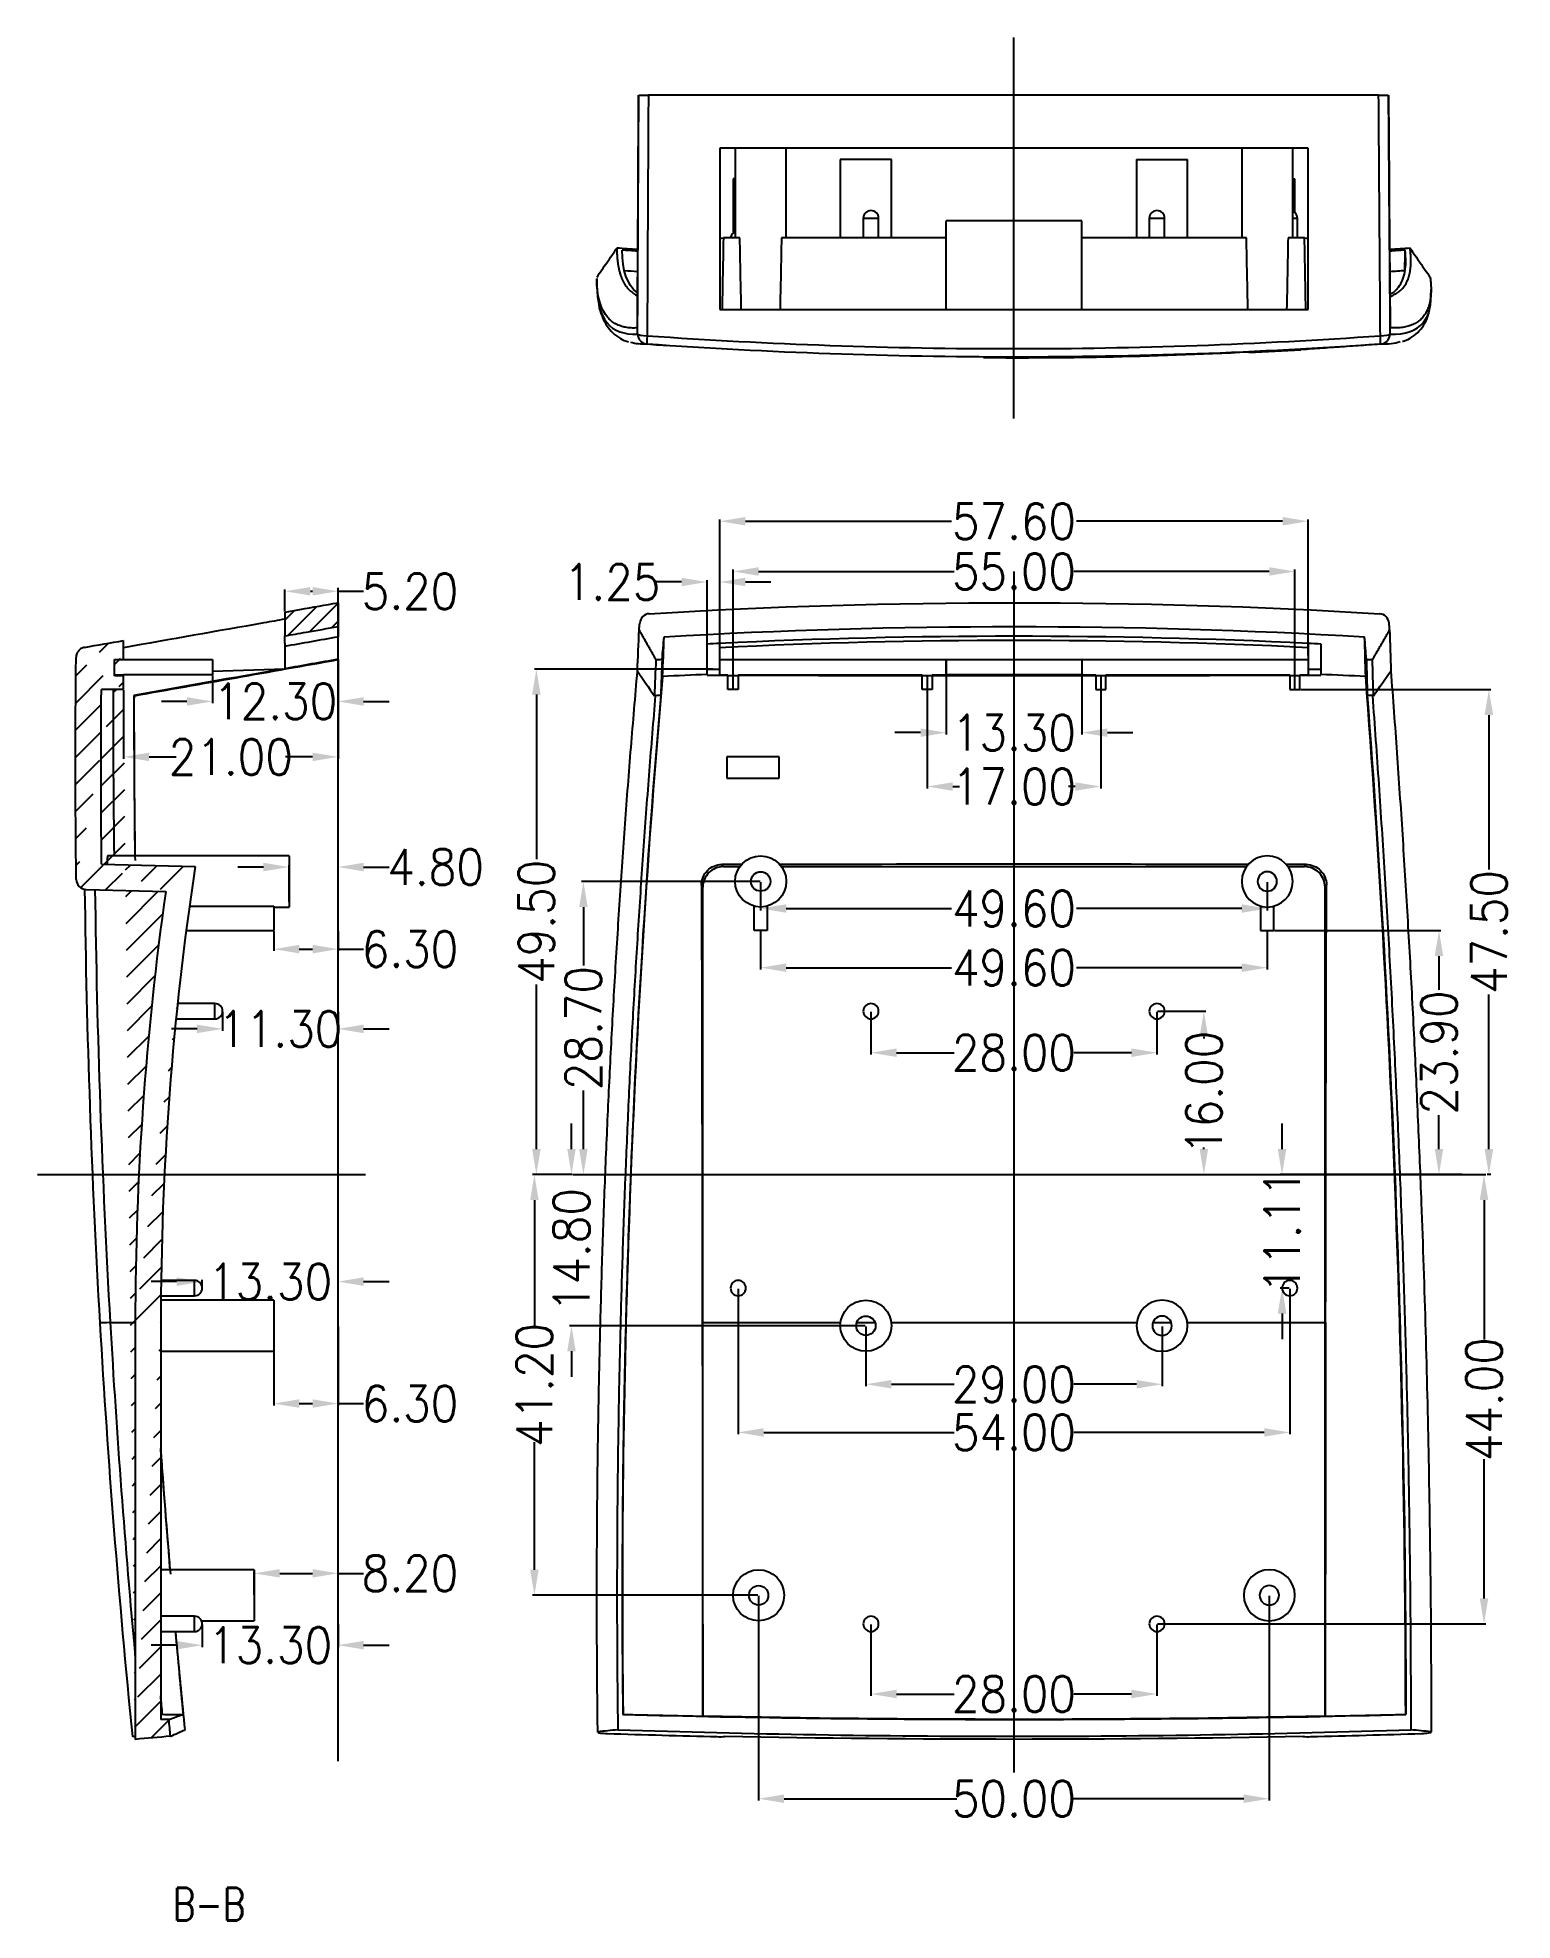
# Model space of a CAD drawing. Extents: x 812 to 956, y 553 to 738.
import ezdxf
from ezdxf.lldxf.tags import DXFTag

# ---------------------------------------------------------------- set-up
doc = ezdxf.new("R2010")
doc.units = 0
doc.header["$MEASUREMENT"] = 0
doc.layers.get('0').update_dxf_attribs({"linetype": 'CONTINUOUS'})
doc.layers.get('DEFPOINTS').update_dxf_attribs({"linetype": 'CONTINUOUS'})
doc.styles.add('BLOCKFONT', font='simplex.shx', dxfattribs={"bigfont": 'bigfont'})
doc.styles.get("Standard").update_dxf_attribs({"font": 'txt.shx', "width": 0.9})
tags = doc.linetypes.add('PHANTOM', pattern=[2.5, 1.25, -0.25, 0.25, -0.25, 0.25, -0.25]).pattern_tags.tags
tags[14:15] = [DXFTag(74, 4), DXFTag(75, 0), DXFTag(340, '0'), DXFTag(46, 0.0), DXFTag(50, 0.0), DXFTag(44, 0.0), DXFTag(45, 0.0)]
tags[12:13] = [DXFTag(74, 4), DXFTag(75, 0), DXFTag(340, '0'), DXFTag(46, 0.0), DXFTag(50, 0.0), DXFTag(44, 0.0), DXFTag(45, 0.0)]
tags[10:11] = [DXFTag(74, 4), DXFTag(75, 0), DXFTag(340, '0'), DXFTag(46, 0.0), DXFTag(50, 0.0), DXFTag(44, 0.0), DXFTag(45, 0.0)]
tags[8:9] = [DXFTag(74, 4), DXFTag(75, 0), DXFTag(340, '0'), DXFTag(46, 0.0), DXFTag(50, 0.0), DXFTag(44, 0.0), DXFTag(45, 0.0)]
tags[6:7] = [DXFTag(74, 4), DXFTag(75, 0), DXFTag(340, '0'), DXFTag(46, 0.0), DXFTag(50, 0.0), DXFTag(44, 0.0), DXFTag(45, 0.0)]
tags[4:5] = [DXFTag(74, 4), DXFTag(75, 0), DXFTag(340, '0'), DXFTag(46, 0.0), DXFTag(50, 0.0), DXFTag(44, 0.0), DXFTag(45, 0.0)]
doc.dimstyles.get("Standard").update_dxf_attribs({"dimtxt": 3.5, "dimasz": 2.5, "dimexe": 0.18, "dimexo": 0.0625, "dimgap": 0.09, "dimtad": 0, "dimzin": 0, "dimtxsty": 'STANDARD', "dimcen": 0, "dimclrd": 4, "dimclre": 4, "dimclrt": 3, "dimazin": 3, "dimtfac": 1, "dimtofl": 0, "dimtmove": 0, "dimatfit": 3, "dimtolj": 1, "dimtzin": 0})

msp = doc.modelspace()

# ---------------------------------------------------------------- texts
at = {"color": 1, "insert": (827.7809351487729, 553.1690493243599), "char_height": 3.175, "attachment_point": 8, "style": 'BLOCKFONT'}
msp.add_mtext('\\W00.766;\\fsimplex.shx; \\H3.17;B-B\\H3.17;', dxfattribs=at)

# ---------------------------------------------------------------- blocks, each defined once
blk = doc.blocks.new('*D60')
at = {"color": 4}
for p, q in [((882.5539168362832, 654.8961637945267), (865.0812082230062, 654.8961637945267)), ((865.2612082230062, 652.3961637945267), (865.2612082230062, 646.6736637945269)), ((865.2612082230062, 628.6961637945268), (865.2612082230062, 634.4186637945268)), ((864.2787722995376, 626.1961637945268), (865.4412082230061, 626.1961637945268))]:
    blk.add_line(p, q, dxfattribs=at)
for points in [[(864.8445415563395, 652.3961637945267), (865.6778748896728, 652.3961637945267), (865.2612082230062, 654.8961637945267)], [(864.8445415563395, 628.6961637945268), (865.6778748896728, 628.6961637945268), (865.2612082230062, 626.1961637945268)]]:
    blk.add_solid(points, dxfattribs=at)
at = {"layer": 'DEFPOINTS', "color": 0}
for p in [(882.6164168362832, 654.8961637945267), (864.2162722995376, 626.1961637945268), (865.2612082230062, 626.1961637945268)]:
    blk.add_point(p, dxfattribs=at)
at = {"color": 3, "insert": (865.2612082230061, 640.546163794527), "char_height": 3.5, "attachment_point": 5, "rotation": 90}
blk.add_mtext('\\A1;28.70', dxfattribs=at)
blk = doc.blocks.new('*D61')
at = {"color": 4}
for p, q in [((864.0933783530049, 628.6961637945268), (864.0933783530049, 631.1961637945268)), ((864.1537722995376, 626.1961637945268), (863.913378353005, 626.1961637945268)), ((892.8539168362831, 611.3961637945267), (863.913378353005, 611.3961637945267)), ((864.0933783530049, 608.8961637945267), (864.0933783530049, 606.3961637945267))]:
    blk.add_line(p, q, dxfattribs=at)
for points in [[(863.6767116863383, 628.6961637945268), (864.5100450196716, 628.6961637945268), (864.0933783530049, 626.1961637945268)], [(863.6767116863383, 608.8961637945267), (864.5100450196716, 608.8961637945267), (864.0933783530049, 611.3961637945267)]]:
    blk.add_solid(points, dxfattribs=at)
at = {"layer": 'DEFPOINTS', "color": 0}
for p in [(864.2162722995376, 626.1961637945268), (864.0933783530049, 611.3961637945267), (892.9164168362831, 611.3961637945267)]:
    blk.add_point(p, dxfattribs=at)
at = {"color": 3, "insert": (864.0933783530048, 618.796163794527), "char_height": 3.5, "attachment_point": 5, "rotation": 90}
blk.add_mtext('\\A1;14.80', dxfattribs=at)
blk = doc.blocks.new('*D62')
at = {"color": 4}
for p, q in [((863.9710753262714, 626.1961637945268), (860.2824345297823, 626.1961637945268)), ((860.4624345297823, 623.6961637945268), (860.4624345297823, 611.1986637945267)), ((860.4624345297823, 587.4961637945269), (860.4624345297823, 599.9936637945268)), ((882.3539168362831, 584.9961637945269), (860.2824345297823, 584.9961637945269))]:
    blk.add_line(p, q, dxfattribs=at)
for points in [[(860.0457678631157, 623.6961637945268), (860.8791011964489, 623.6961637945268), (860.4624345297823, 626.1961637945268)], [(860.0457678631157, 587.4961637945269), (860.8791011964489, 587.4961637945269), (860.4624345297823, 584.9961637945269)]]:
    blk.add_solid(points, dxfattribs=at)
at = {"layer": 'DEFPOINTS', "color": 0}
for p in [(860.4624345297823, 626.1961637945268), (864.0335753262714, 626.1961637945268), (882.4164168362831, 584.9961637945269)]:
    blk.add_point(p, dxfattribs=at)
at = {"color": 3, "insert": (860.4624345297822, 605.596163794527), "char_height": 3.5, "attachment_point": 5, "rotation": 90}
blk.add_mtext('\\A1;41.20', dxfattribs=at)
blk = doc.blocks.new('*D63')
at = {"color": 4}
for p, q in [((882.4164168362831, 584.9336637945269), (882.4164168362831, 564.8989927009012)), ((932.4164168362831, 584.9336637945269), (932.4164168362831, 564.8989927009012)), ((884.9164168362831, 565.0789927009012), (901.8139168362832, 565.0789927009012)), ((929.9164168362831, 565.0789927009012), (913.0189168362831, 565.0789927009012))]:
    blk.add_line(p, q, dxfattribs=at)
for points in [[(884.9164168362831, 565.4956593675678), (884.9164168362831, 564.6623260342345), (882.4164168362831, 565.0789927009012)], [(929.9164168362831, 565.4956593675678), (929.9164168362831, 564.6623260342345), (932.4164168362831, 565.0789927009012)]]:
    blk.add_solid(points, dxfattribs=at)
at = {"layer": 'DEFPOINTS', "color": 0}
for p in [(882.4164168362831, 584.9961637945269), (932.4164168362831, 584.9961637945269), (932.4164168362831, 565.0789927009012)]:
    blk.add_point(p, dxfattribs=at)
at = {"color": 3, "insert": (907.4164168362831, 565.0789927009012), "char_height": 3.5, "attachment_point": 5}
blk.add_mtext('\\A1;50.00', dxfattribs=at)
blk = doc.blocks.new('*D64')
at = {"color": 4}
for p, q in [((893.4164168362831, 582.1336637945268), (893.4164168362831, 575.1529283118283)), ((921.4164168362831, 582.1336637945268), (921.4164168362831, 575.1529283118283)), ((895.9164168362831, 575.3329283118283), (901.5514168362831, 575.3329283118283)), ((918.9164168362831, 575.3329283118283), (913.2814168362831, 575.3329283118283))]:
    blk.add_line(p, q, dxfattribs=at)
for points in [[(895.9164168362831, 575.7495949784949), (895.9164168362831, 574.9162616451616), (893.4164168362831, 575.3329283118283)], [(918.9164168362831, 575.7495949784949), (918.9164168362831, 574.9162616451616), (921.4164168362831, 575.3329283118283)]]:
    blk.add_solid(points, dxfattribs=at)
at = {"layer": 'DEFPOINTS', "color": 0}
for p in [(893.4164168362831, 582.1961637945268), (921.4164168362831, 582.1961637945268), (921.4164168362831, 575.3329283118283)]:
    blk.add_point(p, dxfattribs=at)
at = {"color": 3, "insert": (907.4164168362831, 575.3329283118283), "char_height": 3.5, "attachment_point": 5}
blk.add_mtext('\\A1;28.00', dxfattribs=at)
blk = doc.blocks.new('*D65')
at = {"color": 4}
for p, q in [((892.9164168362831, 611.3336637945267), (892.9164168362831, 605.483437998441)), ((921.9164168362831, 611.3336637945267), (921.9164168362831, 605.483437998441)), ((895.4164168362831, 605.6634379984409), (901.5514168362831, 605.6634379984409)), ((919.4164168362831, 605.6634379984409), (913.2814168362831, 605.6634379984409))]:
    blk.add_line(p, q, dxfattribs=at)
for points in [[(895.4164168362831, 606.0801046651076), (895.4164168362831, 605.2467713317743), (892.9164168362831, 605.6634379984409)], [(919.4164168362831, 606.0801046651076), (919.4164168362831, 605.2467713317743), (921.9164168362831, 605.6634379984409)]]:
    blk.add_solid(points, dxfattribs=at)
at = {"layer": 'DEFPOINTS', "color": 0}
for p in [(892.9164168362831, 611.3961637945267), (921.9164168362831, 611.3961637945267), (921.9164168362831, 605.6634379984409)]:
    blk.add_point(p, dxfattribs=at)
at = {"color": 3, "insert": (907.4164168362831, 605.6634379984409), "char_height": 3.5, "attachment_point": 5}
blk.add_mtext('\\A1;29.00', dxfattribs=at)
blk = doc.blocks.new('*D66')
at = {"color": 4}
for p, q in [((880.4164168362831, 615.023470330603), (880.4164168362831, 600.7673965237176)), ((934.4164168362831, 615.023470330603), (934.4164168362831, 600.7673965237176)), ((882.9164168362831, 600.9473965237175), (901.5514168362831, 600.9473965237175)), ((931.9164168362831, 600.9473965237175), (913.2814168362831, 600.9473965237175))]:
    blk.add_line(p, q, dxfattribs=at)
for points in [[(882.9164168362831, 601.3640631903842), (882.9164168362831, 600.5307298570509), (880.4164168362831, 600.9473965237175)], [(931.9164168362831, 601.3640631903842), (931.9164168362831, 600.5307298570509), (934.4164168362831, 600.9473965237175)]]:
    blk.add_solid(points, dxfattribs=at)
at = {"layer": 'DEFPOINTS', "color": 0}
for p in [(880.4164168362831, 615.085970330603), (934.4164168362831, 615.085970330603), (934.4164168362831, 600.9473965237175)]:
    blk.add_point(p, dxfattribs=at)
at = {"color": 3, "insert": (907.4164168362831, 600.9473965237175), "char_height": 3.5, "attachment_point": 5}
blk.add_mtext('\\A1;54.00', dxfattribs=at)
blk = doc.blocks.new('*D67')
at = {"color": 4}
for p, q in [((893.4164168362831, 642.1336637945268), (893.4164168362831, 637.9459256375873)), ((921.4164168362831, 642.1336637945268), (921.4164168362831, 637.9459256375873)), ((895.9164168362831, 638.1259256375872), (901.5514168362831, 638.1259256375872)), ((918.9164168362831, 638.1259256375872), (913.2814168362831, 638.1259256375872))]:
    blk.add_line(p, q, dxfattribs=at)
for points in [[(895.9164168362831, 638.5425923042538), (895.9164168362831, 637.7092589709206), (893.4164168362831, 638.1259256375872)], [(918.9164168362831, 638.5425923042538), (918.9164168362831, 637.7092589709206), (921.4164168362831, 638.1259256375872)]]:
    blk.add_solid(points, dxfattribs=at)
at = {"layer": 'DEFPOINTS', "color": 0}
for p in [(893.4164168362831, 642.1961637945268), (921.4164168362831, 642.1961637945268), (921.4164168362831, 638.1259256375872)]:
    blk.add_point(p, dxfattribs=at)
at = {"color": 3, "insert": (907.4164168362831, 638.1259256375872), "char_height": 3.5, "attachment_point": 5}
blk.add_mtext('\\A1;28.00', dxfattribs=at)
blk = doc.blocks.new('*D68')
at = {"color": 4}
for p, q in [((882.6164168362832, 654.8336637945267), (882.6164168362832, 652.0677936157768)), ((932.2164168362831, 654.8336637945267), (932.2164168362831, 652.0677936157768)), ((885.1164168362832, 652.2477936157768), (901.2889168362831, 652.2477936157768)), ((929.7164168362831, 652.2477936157768), (913.5439168362832, 652.2477936157768))]:
    blk.add_line(p, q, dxfattribs=at)
for points in [[(885.1164168362832, 652.6644602824434), (885.1164168362832, 651.8311269491102), (882.6164168362832, 652.2477936157768)], [(929.7164168362831, 652.6644602824434), (929.7164168362831, 651.8311269491102), (932.2164168362831, 652.2477936157768)]]:
    blk.add_solid(points, dxfattribs=at)
at = {"layer": 'DEFPOINTS', "color": 0}
for p in [(882.6164168362832, 654.8961637945267), (932.2164168362831, 654.8961637945267), (932.2164168362831, 652.2477936157768)]:
    blk.add_point(p, dxfattribs=at)
at = {"color": 3, "insert": (907.4164168362831, 652.2477936157768), "char_height": 3.5, "attachment_point": 5}
blk.add_mtext('\\A1;49.60', dxfattribs=at)
blk = doc.blocks.new('*D69')
at = {"color": 4}
for p, q in [((882.6164168362832, 650.0336637945268), (882.6164168362832, 646.2760117522838)), ((932.2164168362832, 650.0336637945268), (932.2164168362832, 646.2760117522838)), ((885.1164168362832, 646.4560117522838), (901.2889168362831, 646.4560117522838)), ((929.7164168362832, 646.4560117522838), (913.5439168362832, 646.4560117522838))]:
    blk.add_line(p, q, dxfattribs=at)
for points in [[(885.1164168362832, 646.8726784189504), (885.1164168362832, 646.0393450856171), (882.6164168362832, 646.4560117522838)], [(929.7164168362832, 646.8726784189504), (929.7164168362832, 646.0393450856171), (932.2164168362832, 646.4560117522838)]]:
    blk.add_solid(points, dxfattribs=at)
at = {"layer": 'DEFPOINTS', "color": 0}
for p in [(882.6164168362832, 650.0961637945268), (932.2164168362832, 650.0961637945268), (932.2164168362832, 646.4560117522838)]:
    blk.add_point(p, dxfattribs=at)
at = {"color": 3, "insert": (907.4164168362831, 646.4560117522838), "char_height": 3.5, "attachment_point": 5}
blk.add_mtext('\\A1;49.60', dxfattribs=at)
blk = doc.blocks.new('*D70')
at = {"color": 4}
for p, q in [((932.9289168362832, 650.0961637945268), (949.2063332464475, 650.0961637945268)), ((949.0263332464475, 647.5961637945268), (949.0263332464475, 644.2736637945268)), ((949.0263332464475, 628.6961637945268), (949.0263332464475, 632.0186637945267)), ((951.2863252186587, 626.1961637945268), (948.8463332464476, 626.1961637945268))]:
    blk.add_line(p, q, dxfattribs=at)
for points in [[(948.6096665797809, 647.5961637945268), (949.4429999131141, 647.5961637945268), (949.0263332464475, 650.0961637945268)], [(948.6096665797809, 628.6961637945268), (949.4429999131141, 628.6961637945268), (949.0263332464475, 626.1961637945268)]]:
    blk.add_solid(points, dxfattribs=at)
at = {"layer": 'DEFPOINTS', "color": 0}
for p in [(932.8664168362832, 650.0961637945268), (949.0263332464475, 626.1961637945268), (951.3488252186587, 626.1961637945268)]:
    blk.add_point(p, dxfattribs=at)
at = {"color": 3, "insert": (949.0263332464474, 638.1461637945268), "char_height": 3.5, "attachment_point": 5, "rotation": 90}
blk.add_mtext('\\A1;23.90', dxfattribs=at)
blk = doc.blocks.new('*D71')
at = {"color": 4}
for p, q in [((935.4789168362831, 673.6961637945267), (954.0925721013202, 673.6961637945267)), ((953.9125721013203, 671.1961637945267), (953.9125721013203, 656.0736637945267)), ((953.9125721013203, 628.6961637945268), (953.9125721013203, 643.8186637945266)), ((954.1164023196853, 626.1961637945268), (953.7325721013203, 626.1961637945268))]:
    blk.add_line(p, q, dxfattribs=at)
for points in [[(953.4959054346537, 671.1961637945267), (954.3292387679869, 671.1961637945267), (953.9125721013203, 673.6961637945267)], [(953.4959054346537, 628.6961637945268), (954.3292387679869, 628.6961637945268), (953.9125721013203, 626.1961637945268)]]:
    blk.add_solid(points, dxfattribs=at)
at = {"layer": 'DEFPOINTS', "color": 0}
for p in [(935.4164168362831, 673.6961637945267), (953.9125721013203, 626.1961637945268), (954.1789023196853, 626.1961637945268)]:
    blk.add_point(p, dxfattribs=at)
at = {"color": 3, "insert": (953.9125721013202, 649.9461637945268), "char_height": 3.5, "attachment_point": 5, "rotation": 90}
blk.add_mtext('\\A1;47.50', dxfattribs=at)
blk = doc.blocks.new('*D72')
at = {"color": 4}
for p, q in [((900.766416836283, 676.581001320109), (900.766416836283, 669.2890788354742)), ((914.0664168362832, 676.581001320109), (914.0664168362832, 669.2890788354742)), ((898.266416836283, 669.4690788354742), (895.766416836283, 669.4690788354742)), ((916.5664168362832, 669.4690788354742), (919.0664168362832, 669.4690788354742))]:
    blk.add_line(p, q, dxfattribs=at)
for points in [[(898.266416836283, 669.8857455021408), (898.266416836283, 669.0524121688076), (900.766416836283, 669.4690788354742)], [(916.5664168362832, 669.8857455021408), (916.5664168362832, 669.0524121688076), (914.0664168362832, 669.4690788354742)]]:
    blk.add_solid(points, dxfattribs=at)
at = {"layer": 'DEFPOINTS', "color": 0}
for p in [(900.766416836283, 676.643501320109), (914.0664168362832, 676.643501320109), (914.0664168362832, 669.4690788354742)]:
    blk.add_point(p, dxfattribs=at)
at = {"color": 3, "insert": (907.4164168362831, 669.4690788354742), "char_height": 3.5, "attachment_point": 5}
blk.add_mtext('\\A1;13.30', dxfattribs=at)
blk = doc.blocks.new('*D73')
at = {"color": 4}
for p, q in [((898.9164168362831, 674.9810013201088), (898.9164168362831, 664.0142682617583)), ((915.9164168362831, 674.9810013201088), (915.9164168362831, 664.0142682617583)), ((901.4164168362831, 664.1942682617582), (902.0764168362831, 664.1942682617582)), ((913.4164168362831, 664.1942682617582), (912.7564168362832, 664.1942682617582))]:
    blk.add_line(p, q, dxfattribs=at)
for points in [[(901.4164168362831, 664.6109349284249), (901.4164168362831, 663.7776015950916), (898.9164168362831, 664.1942682617582)], [(913.4164168362831, 664.6109349284249), (913.4164168362831, 663.7776015950916), (915.9164168362831, 664.1942682617582)]]:
    blk.add_solid(points, dxfattribs=at)
at = {"layer": 'DEFPOINTS', "color": 0}
for p in [(898.9164168362831, 675.0435013201088), (915.9164168362831, 675.0435013201088), (915.9164168362831, 664.1942682617582)]:
    blk.add_point(p, dxfattribs=at)
at = {"color": 3, "insert": (907.4164168362831, 664.1942682617582), "char_height": 3.5, "attachment_point": 5}
blk.add_mtext('\\A1;17.00', dxfattribs=at)
blk = doc.blocks.new('*D74')
at = {"color": 4}
for p, q in [((879.9164168362831, 673.7586637945267), (879.9164168362831, 685.4311777861959)), ((882.4164168362831, 685.251177786196), (901.5514168362831, 685.251177786196)), ((932.4164168362831, 685.251177786196), (913.2814168362831, 685.251177786196)), ((934.9164168362831, 673.7586637945267), (934.9164168362831, 685.4311777861959))]:
    blk.add_line(p, q, dxfattribs=at)
for points in [[(882.4164168362831, 685.6678444528626), (882.4164168362831, 684.8345111195293), (879.9164168362831, 685.251177786196)], [(932.4164168362831, 685.6678444528626), (932.4164168362831, 684.8345111195293), (934.9164168362831, 685.251177786196)]]:
    blk.add_solid(points, dxfattribs=at)
at = {"layer": 'DEFPOINTS', "color": 0}
for p in [(934.9164168362831, 685.251177786196), (879.9164168362831, 673.6961637945267), (934.9164168362831, 673.6961637945267)]:
    blk.add_point(p, dxfattribs=at)
at = {"color": 3, "insert": (907.4164168362831, 685.251177786196), "char_height": 3.5, "attachment_point": 5}
blk.add_mtext('\\A1;55.00', dxfattribs=at)
blk = doc.blocks.new('*D75')
at = {"color": 4}
for p, q in [((878.6164168362832, 677.0283130123981), (878.6164168362832, 690.3500805694922)), ((881.1164168362832, 690.1700805694923), (901.2889168362831, 690.1700805694923)), ((933.7164168362831, 690.1700805694923), (913.5439168362832, 690.1700805694923)), ((936.2164168362831, 677.0301656659163), (936.2164168362831, 690.3500805694922))]:
    blk.add_line(p, q, dxfattribs=at)
for points in [[(881.1164168362832, 690.5867472361589), (881.1164168362832, 689.7534139028256), (878.6164168362832, 690.1700805694923)], [(933.7164168362831, 690.5867472361589), (933.7164168362831, 689.7534139028256), (936.2164168362831, 690.1700805694923)]]:
    blk.add_solid(points, dxfattribs=at)
at = {"layer": 'DEFPOINTS', "color": 0}
for p in [(936.2164168362831, 690.1700805694923), (878.6164168362832, 676.9658130123981), (936.2164168362831, 676.9676656659163)]:
    blk.add_point(p, dxfattribs=at)
at = {"color": 3, "insert": (907.4164168362831, 690.1700805694923), "char_height": 3.5, "attachment_point": 5}
blk.add_mtext('\\A1;57.60', dxfattribs=at)
blk = doc.blocks.new('*D76')
at = {"color": 4}
for p, q in [((874.8664168362832, 684.2231155510165), (872.3664168362832, 684.2231155510165)), ((877.3664168362832, 675.7577494780785), (877.3664168362832, 684.4031155510164)), ((878.6164168362832, 675.7577494780785), (878.6164168362832, 684.4031155510164)), ((881.1164168362832, 684.2231155510165), (883.6164168362832, 684.2231155510165))]:
    blk.add_line(p, q, dxfattribs=at)
for points in [[(874.8664168362832, 684.6397822176831), (874.8664168362832, 683.8064488843498), (877.3664168362832, 684.2231155510165)], [(881.1164168362832, 684.6397822176831), (881.1164168362832, 683.8064488843498), (878.6164168362832, 684.2231155510165)]]:
    blk.add_solid(points, dxfattribs=at)
at = {"layer": 'DEFPOINTS', "color": 0}
for p in [(877.3664168362832, 684.2231155510165), (877.3664168362832, 675.6952494780785), (878.6164168362832, 675.6952494780785)]:
    blk.add_point(p, dxfattribs=at)
at = {"color": 3, "insert": (868.0764168362832, 684.2231155510165), "char_height": 3.5, "attachment_point": 5}
blk.add_mtext('\\A1;1.25', dxfattribs=at)
blk = doc.blocks.new('*D77')
at = {"color": 4}
for p, q in [((921.4789168362831, 642.1961637945268), (926.1890155795878, 642.1961637945268)), ((926.0090155795879, 639.6961637945268), (926.0090155795879, 639.5361637945268)), ((926.0090155795879, 628.6961637945268), (926.0090155795879, 628.8561637945268)), ((921.4789168362831, 626.1961637945268), (926.1890155795878, 626.1961637945268))]:
    blk.add_line(p, q, dxfattribs=at)
for points in [[(925.5923489129212, 639.6961637945268), (926.4256822462545, 639.6961637945268), (926.0090155795879, 642.1961637945268)], [(925.5923489129212, 628.6961637945268), (926.4256822462545, 628.6961637945268), (926.0090155795879, 626.1961637945268)]]:
    blk.add_solid(points, dxfattribs=at)
at = {"layer": 'DEFPOINTS', "color": 0}
for p in [(921.4164168362831, 642.1961637945268), (921.4164168362831, 626.1961637945268), (926.0090155795879, 626.1961637945268)]:
    blk.add_point(p, dxfattribs=at)
at = {"color": 3, "insert": (926.0090155795878, 634.196163794527), "char_height": 3.5, "attachment_point": 5, "rotation": 90}
blk.add_mtext('\\A1;16.00', dxfattribs=at)
blk = doc.blocks.new('*D78')
at = {"color": 4}
for p, q in [((933.6626059278096, 628.6961637945268), (933.6626059278096, 631.1961637945268)), ((951.2863252186587, 626.1961637945268), (933.4826059278097, 626.1961637945268)), ((934.3539168362831, 615.085970330603), (933.4826059278097, 615.085970330603)), ((933.6626059278096, 612.585970330603), (933.6626059278096, 610.085970330603))]:
    blk.add_line(p, q, dxfattribs=at)
for points in [[(933.245939261143, 628.6961637945268), (934.0792725944763, 628.6961637945268), (933.6626059278096, 626.1961637945268)], [(933.245939261143, 612.585970330603), (934.0792725944763, 612.585970330603), (933.6626059278096, 615.085970330603)]]:
    blk.add_solid(points, dxfattribs=at)
at = {"layer": 'DEFPOINTS', "color": 0}
for p in [(951.3488252186587, 626.1961637945268), (933.6626059278096, 615.085970330603), (934.4164168362831, 615.085970330603)]:
    blk.add_point(p, dxfattribs=at)
at = {"color": 3, "insert": (933.6626059278095, 620.641067062565), "char_height": 3.5, "attachment_point": 5, "rotation": 90}
blk.add_mtext('\\A1;11.11', dxfattribs=at)
blk = doc.blocks.new('*D79')
at = {"color": 4}
for p, q in [((942.4469655732341, 626.1961637945268), (953.6161333119886, 626.1961637945268)), ((953.4361333119887, 623.6961637945268), (953.4361333119887, 610.0611637945268)), ((953.4361333119887, 584.6961637945268), (953.4361333119887, 598.3311637945268)), ((921.4789168362831, 582.1961637945268), (953.6161333119886, 582.1961637945268))]:
    blk.add_line(p, q, dxfattribs=at)
for points in [[(953.019466645322, 623.6961637945268), (953.8527999786553, 623.6961637945268), (953.4361333119887, 626.1961637945268)], [(953.019466645322, 584.6961637945268), (953.8527999786553, 584.6961637945268), (953.4361333119887, 582.1961637945268)]]:
    blk.add_solid(points, dxfattribs=at)
at = {"layer": 'DEFPOINTS', "color": 0}
for p in [(942.3844655732341, 626.1961637945268), (953.4361333119887, 626.1961637945268), (921.4164168362831, 582.1961637945268)]:
    blk.add_point(p, dxfattribs=at)
at = {"color": 3, "insert": (953.4361333119886, 604.1961637945269), "char_height": 3.5, "attachment_point": 5, "rotation": 90}
blk.add_mtext('\\A1;44.00', dxfattribs=at)
blk = doc.blocks.new('*D80')
at = {"color": 4}
for p, q in [((877.9289168362833, 675.6952494780785), (860.4758184952856, 675.6952494780785)), ((860.6558184952855, 673.1952494780785), (860.6558184952855, 657.0732066363028)), ((860.6558184952855, 628.6961637945268), (860.6558184952855, 644.8182066363026)), ((864.1537722995376, 626.1961637945268), (860.4758184952856, 626.1961637945268))]:
    blk.add_line(p, q, dxfattribs=at)
for points in [[(860.2391518286189, 673.1952494780785), (861.0724851619522, 673.1952494780785), (860.6558184952855, 675.6952494780785)], [(860.2391518286189, 628.6961637945268), (861.0724851619522, 628.6961637945268), (860.6558184952855, 626.1961637945268)]]:
    blk.add_solid(points, dxfattribs=at)
at = {"layer": 'DEFPOINTS', "color": 0}
for p in [(877.9914168362833, 675.6952494780785), (860.6558184952855, 626.1961637945268), (864.2162722995376, 626.1961637945268)]:
    blk.add_point(p, dxfattribs=at)
at = {"color": 3, "insert": (860.6558184952854, 650.9457066363029), "char_height": 3.5, "attachment_point": 5, "rotation": 90}
blk.add_mtext('\\A1;49.50', dxfattribs=at)
blk = doc.blocks.new('*D84')
at = {"color": 4}
for p, q in [((827.9397705189717, 582.1336637945268), (827.9397705189717, 579.9331503305312)), ((841.2397705189717, 582.1336637945268), (841.2397705189717, 579.9331503305312)), ((825.4397705189717, 580.1131503305312), (822.9397705189717, 580.1131503305312)), ((843.7397705189717, 580.1131503305312), (846.2397705189717, 580.1131503305312))]:
    blk.add_line(p, q, dxfattribs=at)
for points in [[(825.4397705189717, 580.5298169971978), (825.4397705189717, 579.6964836638646), (827.9397705189717, 580.1131503305312)], [(843.7397705189717, 580.5298169971978), (843.7397705189717, 579.6964836638646), (841.2397705189717, 580.1131503305312)]]:
    blk.add_solid(points, dxfattribs=at)
at = {"layer": 'DEFPOINTS', "color": 0}
for p in [(827.9397705189717, 582.1961637945268), (841.2397705189717, 582.1961637945268), (841.2397705189717, 580.1131503305312)]:
    blk.add_point(p, dxfattribs=at)
at = {"color": 3, "insert": (834.5897705189717, 580.1131503305312), "char_height": 3.5, "attachment_point": 5}
blk.add_mtext('\\A1;13.30', dxfattribs=at)
blk = doc.blocks.new('*D85')
at = {"color": 4}
for p, q in [((833.0397705189717, 585.0586637945269), (833.0397705189717, 587.3272284210628)), ((835.5397705189717, 587.1472284210629), (838.7397705189717, 587.1472284210629)), ((841.2397705189717, 585.0586637945269), (841.2397705189717, 587.3272284210628)), ((841.2397705189717, 587.1472284210629), (843.7397705189717, 587.1472284210629))]:
    blk.add_line(p, q, dxfattribs=at)
for points in [[(835.5397705189717, 587.5638950877295), (835.5397705189717, 586.7305617543963), (833.0397705189717, 587.1472284210629)], [(838.7397705189717, 587.5638950877295), (838.7397705189717, 586.7305617543963), (841.2397705189717, 587.1472284210629)]]:
    blk.add_solid(points, dxfattribs=at)
at = {"layer": 'DEFPOINTS', "color": 0}
for p in [(841.2397705189717, 587.1472284210629), (833.0397705189717, 584.9961637945269), (841.2397705189717, 584.9961637945269)]:
    blk.add_point(p, dxfattribs=at)
at = {"color": 3, "insert": (848.2922705189717, 587.1472284210629), "char_height": 3.5, "attachment_point": 5}
blk.add_mtext('\\A1;8.20', dxfattribs=at)
blk = doc.blocks.new('*D86')
at = {"color": 4}
for p, q in [((827.9397705189717, 615.148470330603), (827.9397705189717, 615.8934265198401)), ((841.2397705189717, 615.148470330603), (841.2397705189717, 615.8934265198401)), ((825.4397705189717, 615.7134265198401), (822.9397705189717, 615.7134265198401)), ((843.7397705189717, 615.7134265198401), (846.2397705189717, 615.7134265198401))]:
    blk.add_line(p, q, dxfattribs=at)
for points in [[(825.4397705189717, 616.1300931865068), (825.4397705189717, 615.2967598531735), (827.9397705189717, 615.7134265198401)], [(843.7397705189717, 616.1300931865068), (843.7397705189717, 615.2967598531735), (841.2397705189717, 615.7134265198401)]]:
    blk.add_solid(points, dxfattribs=at)
at = {"layer": 'DEFPOINTS', "color": 0}
for p in [(827.9397705189717, 615.085970330603), (841.2397705189717, 615.7134265198401), (841.2397705189717, 615.085970330603)]:
    blk.add_point(p, dxfattribs=at)
at = {"color": 3, "insert": (834.5897705189717, 615.7134265198401), "char_height": 3.5, "attachment_point": 5}
blk.add_mtext('\\A1;13.30', dxfattribs=at)
blk = doc.blocks.new('*D87')
at = {"color": 4}
for p, q in [((834.9397705189717, 611.3336637945267), (834.9397705189717, 603.5923924082261)), ((841.2397705189717, 611.3336637945267), (841.2397705189717, 603.5923924082261)), ((837.4397705189717, 603.7723924082261), (838.7397705189717, 603.7723924082261)), ((841.2397705189717, 603.7723924082261), (843.7397705189717, 603.7723924082261))]:
    blk.add_line(p, q, dxfattribs=at)
for points in [[(837.4397705189717, 604.1890590748927), (837.4397705189717, 603.3557257415595), (834.9397705189717, 603.7723924082261)], [(838.7397705189717, 604.1890590748927), (838.7397705189717, 603.3557257415595), (841.2397705189717, 603.7723924082261)]]:
    blk.add_solid(points, dxfattribs=at)
at = {"layer": 'DEFPOINTS', "color": 0}
for p in [(834.9397705189717, 611.3961637945267), (841.2397705189717, 611.3961637945267), (841.2397705189717, 603.7723924082261)]:
    blk.add_point(p, dxfattribs=at)
at = {"color": 3, "insert": (848.2922705189717, 603.7723924082261), "char_height": 3.5, "attachment_point": 5}
blk.add_mtext('\\A1;6.30', dxfattribs=at)
blk = doc.blocks.new('*D88')
at = {"color": 4}
for p, q in [((829.9397705189717, 642.1336637945268), (829.9397705189717, 640.2822989475407)), ((841.2397705189717, 642.1336637945268), (841.2397705189717, 640.2822989475407)), ((827.4397705189717, 640.4622989475406), (824.9397705189717, 640.4622989475406)), ((843.7397705189717, 640.4622989475406), (846.2397705189717, 640.4622989475406))]:
    blk.add_line(p, q, dxfattribs=at)
for points in [[(827.4397705189717, 640.8789656142072), (827.4397705189717, 640.045632280874), (829.9397705189717, 640.4622989475406)], [(843.7397705189717, 640.8789656142072), (843.7397705189717, 640.045632280874), (841.2397705189717, 640.4622989475406)]]:
    blk.add_solid(points, dxfattribs=at)
at = {"layer": 'DEFPOINTS', "color": 0}
for p in [(829.9397705189717, 642.1961637945268), (841.2397705189717, 642.1961637945268), (841.2397705189717, 640.4622989475406)]:
    blk.add_point(p, dxfattribs=at)
at = {"color": 3, "insert": (835.5897705189717, 640.4622989475406), "char_height": 3.5, "attachment_point": 5}
blk.add_mtext('\\A1;11.30', dxfattribs=at)
blk = doc.blocks.new('*D89')
at = {"color": 4}
for p, q in [((834.9397705189717, 650.0336637945268), (834.9397705189717, 648.090831713395)), ((841.2397705189717, 650.0336637945268), (841.2397705189717, 648.090831713395)), ((837.4397705189717, 648.270831713395), (838.7397705189717, 648.270831713395)), ((841.2397705189717, 648.270831713395), (843.7397705189717, 648.270831713395))]:
    blk.add_line(p, q, dxfattribs=at)
for points in [[(837.4397705189717, 648.6874983800616), (837.4397705189717, 647.8541650467283), (834.9397705189717, 648.270831713395)], [(838.7397705189717, 648.6874983800616), (838.7397705189717, 647.8541650467283), (841.2397705189717, 648.270831713395)]]:
    blk.add_solid(points, dxfattribs=at)
at = {"layer": 'DEFPOINTS', "color": 0}
for p in [(834.9397705189717, 650.0961637945268), (841.2397705189717, 650.0961637945268), (841.2397705189717, 648.270831713395)]:
    blk.add_point(p, dxfattribs=at)
at = {"color": 3, "insert": (848.2922705189717, 648.270831713395), "char_height": 3.5, "attachment_point": 5}
blk.add_mtext('\\A1;6.30', dxfattribs=at)
blk = doc.blocks.new('*D90')
at = {"color": 4}
for p, q in [((833.9397705189717, 656.3098841282008), (831.4397705189717, 656.3098841282008)), ((836.4397705189717, 652.8914454495332), (836.4397705189717, 656.4898841282007)), ((841.2397705189717, 652.8914454495332), (841.2397705189717, 656.4898841282007)), ((843.7397705189717, 656.3098841282008), (846.2397705189717, 656.3098841282008))]:
    blk.add_line(p, q, dxfattribs=at)
for points in [[(833.9397705189717, 656.7265507948674), (833.9397705189717, 655.8932174615342), (836.4397705189717, 656.3098841282008)], [(843.7397705189717, 656.7265507948674), (843.7397705189717, 655.8932174615342), (841.2397705189717, 656.3098841282008)]]:
    blk.add_solid(points, dxfattribs=at)
at = {"layer": 'DEFPOINTS', "color": 0}
for p in [(841.2397705189717, 656.3098841282008), (836.4397705189717, 652.8289454495332), (841.2397705189717, 652.8289454495332)]:
    blk.add_point(p, dxfattribs=at)
at = {"color": 3, "insert": (850.7922705189717, 656.3098841282008), "char_height": 3.5, "attachment_point": 5}
blk.add_mtext('\\A1;4.80', dxfattribs=at)
blk = doc.blocks.new('*D91')
at = {"color": 4}
for p, q in [((820.2397705189717, 673.6336637945267), (820.2397705189717, 666.9162774158882)), ((841.2397705189717, 673.6336637945267), (841.2397705189717, 666.9162774158882)), ((822.7397705189717, 667.0962774158882), (825.3997705189716, 667.0962774158882)), ((838.7397705189717, 667.0962774158882), (836.0797705189717, 667.0962774158882))]:
    blk.add_line(p, q, dxfattribs=at)
for points in [[(822.7397705189717, 667.5129440825548), (822.7397705189717, 666.6796107492215), (820.2397705189717, 667.0962774158882)], [(838.7397705189717, 667.5129440825548), (838.7397705189717, 666.6796107492215), (841.2397705189717, 667.0962774158882)]]:
    blk.add_solid(points, dxfattribs=at)
at = {"layer": 'DEFPOINTS', "color": 0}
for p in [(820.2397705189717, 673.6961637945267), (841.2397705189717, 673.6961637945267), (841.2397705189717, 667.0962774158882)]:
    blk.add_point(p, dxfattribs=at)
at = {"color": 3, "insert": (830.7397705189717, 667.0962774158882), "char_height": 3.5, "attachment_point": 5}
blk.add_mtext('\\A1;21.00', dxfattribs=at)
blk = doc.blocks.new('*D92')
at = {"color": 4}
for p, q in [((828.9397705189717, 675.081001320109), (828.9397705189717, 672.3453598075047)), ((841.2397705189721, 676.5545020968045), (841.2397705189721, 672.3453598075047)), ((826.4397705189717, 672.5253598075046), (823.9397705189717, 672.5253598075046)), ((843.7397705189721, 672.5253598075046), (846.2397705189721, 672.5253598075046))]:
    blk.add_line(p, q, dxfattribs=at)
for points in [[(826.4397705189717, 672.9420264741713), (826.4397705189717, 672.108693140838), (828.9397705189717, 672.5253598075046)], [(843.7397705189721, 672.9420264741713), (843.7397705189721, 672.108693140838), (841.2397705189721, 672.5253598075046)]]:
    blk.add_solid(points, dxfattribs=at)
at = {"layer": 'DEFPOINTS', "color": 0}
for p in [(841.2397705189721, 676.6170020968045), (828.9397705189717, 675.143501320109), (841.2397705189721, 672.5253598075046)]:
    blk.add_point(p, dxfattribs=at)
at = {"color": 3, "insert": (835.0897705189719, 672.5253598075046), "char_height": 3.5, "attachment_point": 5}
blk.add_mtext('\\A1;12.30', dxfattribs=at)
blk = doc.blocks.new('*D93')
at = {"color": 4}
for p, q in [((836.0397705189717, 681.3418574817765), (836.0397705189717, 683.4926306007352)), ((838.5397705189717, 683.3126306007352), (838.7397705189717, 683.3126306007352)), ((841.2397705189717, 682.2587577833363), (841.2397705189717, 683.4926306007352)), ((841.2397705189717, 683.3126306007352), (843.7397705189717, 683.3126306007352))]:
    blk.add_line(p, q, dxfattribs=at)
for points in [[(838.5397705189717, 683.7292972674019), (838.5397705189717, 682.8959639340686), (836.0397705189717, 683.3126306007352)], [(838.7397705189717, 683.7292972674019), (838.7397705189717, 682.8959639340686), (841.2397705189717, 683.3126306007352)]]:
    blk.add_solid(points, dxfattribs=at)
at = {"layer": 'DEFPOINTS', "color": 0}
for p in [(841.2397705189717, 683.3126306007352), (841.2397705189717, 682.1962577833363), (836.0397705189717, 681.2793574817765)]:
    blk.add_point(p, dxfattribs=at)
at = {"color": 3, "insert": (848.2922705189717, 683.3126306007352), "char_height": 3.5, "attachment_point": 5}
blk.add_mtext('\\A1;5.20', dxfattribs=at)

# ---------------------------------------------------------------- dimensions: what is measured, and where the dimension line sits
for base, p1, p2, picture, middle in [((936.2164168362831, 690.1700805694923), (878.6164168362832, 676.9658130123981), (936.2164168362831, 676.9676656659163), '*D75', (907.4164168362831, 690.1700805694923)), ((934.9164168362831, 685.251177786196), (879.9164168362831, 673.6961637945267), (934.9164168362831, 673.6961637945267), '*D74', (907.4164168362831, 685.251177786196)), ((841.2397705189717, 683.3126306007352), (836.0397705189717, 681.2793574817765), (841.2397705189717, 682.1962577833363), '*D93', (848.2922705189717, 683.3126306007352)), ((841.2397705189721, 672.5253598075046), (828.9397705189717, 675.143501320109), (841.2397705189721, 676.6170020968045), '*D92', (835.0897705189719, 672.5253598075046)), ((915.9164168362831, 664.1942682617582), (898.9164168362831, 675.0435013201088), (915.9164168362831, 675.0435013201088), '*D73', (907.4164168362831, 664.1942682617582)), ((841.2397705189717, 667.0962774158882), (820.2397705189717, 673.6961637945267), (841.2397705189717, 673.6961637945267), '*D91', (830.7397705189717, 667.0962774158882)), ((841.2397705189717, 656.3098841282008), (836.4397705189717, 652.8289454495332), (841.2397705189717, 652.8289454495332), '*D90', (850.7922705189717, 656.3098841282008)), ((932.2164168362831, 652.2477936157768), (882.6164168362832, 654.8961637945267), (932.2164168362831, 654.8961637945267), '*D68', (907.4164168362831, 652.2477936157768)), ((841.2397705189717, 648.270831713395), (834.9397705189717, 650.0961637945268), (841.2397705189717, 650.0961637945268), '*D89', (848.2922705189717, 648.270831713395)), ((932.2164168362832, 646.4560117522838), (882.6164168362832, 650.0961637945268), (932.2164168362832, 650.0961637945268), '*D69', (907.4164168362831, 646.4560117522838)), ((841.2397705189717, 640.4622989475406), (829.9397705189717, 642.1961637945268), (841.2397705189717, 642.1961637945268), '*D88', (835.5897705189717, 640.4622989475406)), ((921.4164168362831, 638.1259256375872), (893.4164168362831, 642.1961637945268), (921.4164168362831, 642.1961637945268), '*D67', (907.4164168362831, 638.1259256375872)), ((841.2397705189717, 615.7134265198401), (827.9397705189717, 615.085970330603), (841.2397705189717, 615.085970330603), '*D86', (834.5897705189717, 615.7134265198401)), ((934.4164168362831, 600.9473965237175), (880.4164168362831, 615.085970330603), (934.4164168362831, 615.085970330603), '*D66', (907.4164168362831, 600.9473965237175)), ((841.2397705189717, 603.7723924082261), (834.9397705189717, 611.3961637945267), (841.2397705189717, 611.3961637945267), '*D87', (848.2922705189717, 603.7723924082261)), ((921.9164168362831, 605.6634379984409), (892.9164168362831, 611.3961637945267), (921.9164168362831, 611.3961637945267), '*D65', (907.4164168362831, 605.6634379984409)), ((841.2397705189717, 587.1472284210629), (833.0397705189717, 584.9961637945269), (841.2397705189717, 584.9961637945269), '*D85', (848.2922705189717, 587.1472284210629)), ((932.4164168362831, 565.0789927009012), (882.4164168362831, 584.9961637945269), (932.4164168362831, 584.9961637945269), '*D63', (907.4164168362831, 565.0789927009012)), ((841.2397705189717, 580.1131503305312), (827.9397705189717, 582.1961637945268), (841.2397705189717, 582.1961637945268), '*D84', (834.5897705189717, 580.1131503305312)), ((921.4164168362831, 575.3329283118283), (893.4164168362831, 582.1961637945268), (921.4164168362831, 582.1961637945268), '*D64', (907.4164168362831, 575.3329283118283))]:
    dim = msp.add_linear_dim(base=base, p1=p1, p2=p2, dimstyle='STANDARD')
    dim.commit()
    dim.dimension.update_dxf_attribs({"geometry": picture, "text_midpoint": middle})
for base, p1, p2, picture, middle in [((877.3664168362832, 684.2231155510165), (878.6164168362832, 675.6952494780785), (877.3664168362832, 675.6952494780785), '*D76', (868.0764168362832, 684.2231155510165)), ((914.0664168362832, 669.4690788354742), (900.766416836283, 676.643501320109), (914.0664168362832, 676.643501320109), '*D72', (907.4164168362831, 669.4690788354742))]:
    dim = msp.add_linear_dim(base=base, p1=p1, p2=p2, dimstyle='STANDARD')
    dim.commit()
    dim.dimension.update_dxf_attribs({"geometry": picture, "text_midpoint": middle, "dimtype": 160})
for base, p1, p2, picture, middle in [((860.6558184952855, 626.1961637945268), (877.9914168362833, 675.6952494780785), (864.2162722995376, 626.1961637945268), '*D80', (860.6558184952854, 650.9457066363029)), ((865.2612082230062, 626.1961637945268), (882.6164168362832, 654.8961637945267), (864.2162722995376, 626.1961637945268), '*D60', (865.2612082230061, 640.546163794527)), ((926.0090155795879, 626.1961637945268), (921.4164168362831, 642.1961637945268), (921.4164168362831, 626.1961637945268), '*D77', (926.0090155795878, 634.196163794527)), ((864.0933783530049, 611.3961637945267), (864.2162722995376, 626.1961637945268), (892.9164168362831, 611.3961637945267), '*D61', (864.0933783530048, 618.796163794527)), ((933.6626059278096, 615.085970330603), (951.3488252186587, 626.1961637945268), (934.4164168362831, 615.085970330603), '*D78', (933.6626059278095, 620.641067062565)), ((860.4624345297823, 626.1961637945268), (882.4164168362831, 584.9961637945269), (864.0335753262714, 626.1961637945268), '*D62', (860.4624345297822, 605.596163794527)), ((953.4361333119887, 626.1961637945268), (921.4164168362831, 582.1961637945268), (942.3844655732341, 626.1961637945268), '*D79', (953.4361333119886, 604.1961637945269))]:
    dim = msp.add_linear_dim(base=base, p1=p1, p2=p2, angle=90, dimstyle='STANDARD')
    dim.commit()
    dim.dimension.update_dxf_attribs({"geometry": picture, "text_midpoint": middle})
for base, p1, p2, picture, middle in [((953.9125721013203, 626.1961637945268), (935.4164168362831, 673.6961637945267), (954.1789023196853, 626.1961637945268), '*D71', (953.9125721013202, 649.9461637945268)), ((949.0263332464475, 626.1961637945268), (932.8664168362832, 650.0961637945268), (951.3488252186587, 626.1961637945268), '*D70', (949.0263332464474, 638.1461637945268))]:
    dim = msp.add_linear_dim(base=base, p1=p1, p2=p2, angle=90, dimstyle='STANDARD')
    dim.commit()
    dim.dimension.update_dxf_attribs({"geometry": picture, "text_midpoint": middle, "dimtype": 160})

# ---------------------------------------------------------------- hatches: boundary and pattern name
h = msp.add_hatch()
h.set_pattern_fill('ANSI31', color=6, scale=10, style=0)
h.set_pattern_definition([(45, (0, 0), (-0.8838834764831843, 0.8838834764831844), [])])
edge = h.paths.add_edge_path()
edge.add_spline(control_points=[(836.0397705189716, 678.9438762696377), (836.7340825363938, 679.0663022115921), (837.4283945538159, 679.1887281535462), (838.1227065712379, 679.3111540955001), (839.1617278871491, 679.4943615874042), (840.2007492030605, 679.6775690793079), (841.2397705189717, 679.8607765712113)], knot_values=[0, 0, 0, 0, 0.4005646254358333, 0.4005646254358333, 0.4005646254358333, 1, 1, 1, 1], degree=3, periodic=0)
edge.add_line((841.2397705189717, 679.8607765712112), (841.2397705189717, 682.1962577833352))
edge.add_spline(control_points=[(841.2397705189717, 682.1962577833351), (839.9977444966787, 681.9772550844159), (838.7557184743857, 681.758252385496), (837.5136924520929, 681.5392496865757), (837.0223851410525, 681.4526189516426), (836.5310778300121, 681.3659882167096), (836.0397705189717, 681.2793574817765)], knot_values=[0, 0, 0, 0, 0.7165534743997672, 0.7165534743997672, 0.7165534743997672, 1, 1, 1, 1], degree=3, periodic=0)
edge.add_line((836.0397705189717, 681.2793574817765), (836.0397705189717, 678.9438762696376))
h = msp.add_hatch()
h.set_pattern_fill('ANSI31', color=6, scale=15, style=0)
h.set_pattern_definition([(45, (0, 0), (-1.325825214724776, 1.325825214724777), [])])
edge = h.paths.add_edge_path()
edge.add_line((819.3397705189718, 676.643501320109), (820.2397705189717, 676.643501320109))
edge.add_spline(control_points=[(816.4204609746573, 677.8199438591168), (816.3102375579715, 677.800508496809), (816.2018496361427, 677.7617748742464), (816.104272860103, 677.7069505395799), (816.0066960840679, 677.6521262049162), (815.9172391658626, 677.5796990353144), (815.8433100717359, 677.4956667561933), (815.7693809775146, 677.4116344769648), (815.7089406517166, 677.3136793741805), (815.6669941839511, 677.2099131524767), (815.6206250831912, 677.0952063214612), (815.5955061450586, 676.9696715436447), (815.5941676705854, 676.8459542890964)], knot_values=[0, 0, 0, 0, 0.2433675638719106, 0.2433675638719106, 0.2433675638719106, 0.4867351277234462, 0.4867351277234462, 0.4867351277234462, 0.7301026918850007, 0.7301026918850007, 0.7301026918850007, 1, 1, 1, 1], degree=3, periodic=0)
edge.add_spline(control_points=[(816.4204609746573, 677.8199438591168), (817.6935642253409, 678.0444263119051), (818.9666674760247, 678.2689087646929), (820.2397707267085, 678.4933912174802)], knot_values=[0, 0, 0, 0, 1, 1, 1, 1], degree=3, periodic=0)
edge.add_line((820.2397705189717, 676.643501320109), (820.2397705189717, 678.4933923956132))
edge.add_line((819.3397705189718, 675.0435013201088), (819.3397705189718, 676.643501320109))
edge.add_spline(control_points=[(815.6068022341201, 655.1038932704506), (815.519978782678, 662.3508810294104), (815.5157627002582, 669.5988622703871), (815.5941676705854, 676.8459542890967)], knot_values=[0, 0, 0, 0, 1, 1, 1, 1], degree=3, periodic=0)
edge.add_line((820.2397705189717, 673.6961637945267), (820.2397705189717, 675.0435013201088))
edge.add_line((820.2397705189717, 675.0435013201088), (819.3397705189718, 675.0435013201088))
edge.add_line((820.2397705189717, 673.6961637945267), (818.0653640925221, 673.6961637945267))
edge.add_spline(control_points=[(818.090408499153, 656.5788524233284), (818.0307285520696, 662.2837251107535), (818.0223629736355, 667.9894952627516), (818.0653640925221, 673.6961637945267)], knot_values=[0, 0, 0, 0, 0.9258166008637998, 0.9258166008637998, 0.9258166008637998, 0.9258166008637998], degree=3, periodic=0)
edge.add_arc((816.6067304741429, 655.1158730369197), 1, 180.6864064774365, 268.552169536307)
edge.add_line((816.5814637547223, 654.1161922914365), (824.3734421392046, 653.9192516856865))
edge.add_line((818.090408499153, 656.5788524233284), (827.2569574175457, 656.3471698380404))
edge.add_arc((1121.389770518972, 611.7137937945281), 300, 171.9125219501759, 180)
edge.add_arc((1121.389770518972, 611.7137937945281), 297.5, 171.3714418283763, 180)
edge.add_line((821.3897705189718, 611.7137937945281), (821.3897705189718, 570.8930624757642))
edge.add_line((823.8897705189718, 611.7137937945281), (823.8897705189718, 572.8475749506968))
edge.add_spline(control_points=[(824.6739816894544, 572.8407317259805), (824.4125779673636, 572.843012961704), (824.1511742452728, 572.8452941974274), (823.889770523182, 572.8475754331508)], knot_values=[0, 0, 0, 0, 1, 1, 1, 1], degree=3, periodic=0)
edge.add_spline(control_points=[(824.8387067941824, 571.1948053011669), (824.7833194894324, 571.7434072118922), (824.7284111408469, 572.2920493551479), (824.6739816894544, 572.8407317259805)], knot_values=[0, 0, 0, 0, 1, 1, 1, 1], degree=3, periodic=0)
edge.add_spline(control_points=[(824.8387067941824, 571.1948053011669), (823.6890613691121, 571.0942243593661), (822.539415944042, 570.993643417565), (821.3897705189718, 570.8930624757642)], knot_values=[0, 0, 0, 0, 1, 1, 1, 1], degree=3, periodic=0)

# ---------------------------------------------------------------- linework, layer by layer
at = {"color": 1, "linetype": 'PHANTOM', "ltscale": 10}
for p, q in [((907.4164168362831, 700.2182610681616), (907.4164168362831, 737.5238945517987)), ((907.4164168362831, 685.2346156645579), (907.4164168362831, 567.6439494368146)), ((841.2397705189717, 568.746296920683), (841.2397705189717, 683.6460306683705)), ((811.8307491980986, 626.1961637945268), (843.9170755177347, 626.1961637945268)), ((864.2162722995376, 626.1961637945268), (951.3488252186587, 626.1961637945268))]:
    msp.add_line(p, q, dxfattribs=at)
for p, q in [((943.1163341877593, 731.8888232996293), (871.6246319719377, 731.8888232996293)), ((936.2164168362833, 726.6888232996293), (878.6164168362832, 726.6888232996293)), ((880.1164168362832, 726.6887572415186), (880.1164168362832, 717.9061029555334)), ((885.1164168362832, 717.9060982778471), (885.1164168362832, 726.6887570377245)), ((929.7164168362832, 726.6887570377245), (929.7164168362832, 717.9060982778471)), ((934.7164168362832, 717.9061029555334), (934.7164168362832, 726.6887572415186)), ((890.4164168362831, 725.5888232996293), (890.4164168362831, 717.9061381433793)), ((895.4164168362831, 725.5888232996293), (890.4164168362831, 725.5888232996293)), ((895.4164168362831, 717.9061381433793), (895.4164168362831, 725.5888232996293)), ((919.4164168362831, 725.5888232996293), (919.4164168362831, 717.9061381433793)), ((919.4164168362831, 725.5888232996293), (924.4164168362831, 725.5888232996293)), ((924.4164168362831, 717.9061381433793), (924.4164168362831, 725.5888232996293)), ((879.9164168362831, 723.6888232996293), (879.9164168362831, 718.3979787683794)), ((880.1164139622591, 723.6888232996293), (879.9164168362831, 723.6888232996293)), ((934.7164197103073, 723.6888232996293), (934.9164168362831, 723.6888232996293)), ((934.9164168362831, 720.3978256433794), (934.9164168362831, 723.6888232996293)), ((892.6664168362831, 719.8388232996293), (892.6664168362831, 717.906061737045)), ((892.6664168362831, 719.8388232996293), (894.1664168362831, 719.8388232996293)), ((894.1664168362831, 717.9060466303191), (894.1664168362831, 719.8388232996293)), ((914.0664168362832, 719.5888232996293), (900.7664168362833, 719.5888232996293)), ((900.7664168362833, 710.8888232996293), (900.7664168362833, 719.5888232996293)), ((914.0664168362832, 710.8888232996293), (914.0664168362832, 719.5888232996293)), ((920.6664168362831, 719.8388232996293), (920.6664168362831, 717.9060427254792)), ((920.6664168362831, 719.8388232996293), (922.1664168362831, 719.8388232996293)), ((922.1664168362831, 717.906061737045), (922.1664168362831, 719.8388232996293)), ((934.7163712047043, 719.8388232996293), (935.1664168362831, 719.8388232996293)), ((935.1664168362831, 717.9059795496293), (935.1664168362831, 719.8388232996293)), ((880.5805923198557, 717.9060101982033), (878.9647262021352, 717.9060101982033)), ((900.7664320731446, 717.9060101982033), (884.6522413527107, 717.9060101982033)), ((930.1805923198557, 717.9060101982033), (914.0664015994219, 717.9060101982033)), ((935.8681074704311, 717.9060101982033), (934.2522413527106, 717.9060101982033)), ((866.5730366313257, 713.931064025137), (866.5782301861885, 713.3359415840339)), ((948.244501857634, 712.1784095821491), (948.2503860869639, 712.8526754781163)), ((878.6164168362832, 710.8888232996293), (936.2164168362832, 710.8888232996293)), ((841.2397705189717, 682.1962577833352), (841.2397705189717, 679.8607765712112)), ((836.0397705189717, 681.2793574817765), (836.0397705189717, 678.9438762696376)), ((820.2397705189717, 676.643501320109), (820.2397705189717, 678.4933923956132)), ((836.0397705189717, 678.2400818537541), (836.0397705189717, 678.9438774834697)), ((841.2397705189717, 679.8607777831537), (841.2397705189717, 678.8618215347248)), ((819.3397705189718, 676.643501320109), (820.2397705189717, 676.643501320109)), ((819.3397705189718, 675.0435013201088), (819.3397705189718, 676.643501320109)), ((820.2397705189717, 676.643501320109), (828.9397705189717, 676.643501320109)), ((828.9397705189717, 676.643501320109), (828.9397705189717, 675.143501320109)), ((836.0397705189717, 678.2400818537542), (836.0397705189717, 675.6952494780785)), ((841.2397705189717, 676.6524614231195), (841.2397705189717, 676.6170020968043)), ((877.3664168362834, 675.6952494780785), (877.3664168362834, 678.1736716139185)), ((878.6164168362832, 675.6952494780785), (878.6164168362832, 678.2363765467178)), ((878.6164168362832, 676.643501320109), (900.766416836283, 676.643501320109)), ((900.766416836283, 675.143501320109), (900.766416836283, 676.643501320109)), ((900.766416836283, 676.643501320109), (914.0664168362832, 676.643501320109)), ((914.0664168362832, 676.643501320109), (914.0664168362832, 675.143501320109)), ((914.0664168362832, 676.643501320109), (936.2164168362831, 676.643501320109)), ((936.2164168362831, 678.2400818537542), (936.2164168362831, 675.6952494780785)), ((937.4664168362833, 678.1775381538207), (937.4664168362833, 675.6952494780785)), ((820.2397705189717, 675.143501320109), (819.3397705189718, 675.1120726275662)), ((820.2397705189717, 675.0435013201088), (819.3397705189718, 675.0435013201088)), ((828.9397705189717, 675.143501320109), (820.2397705189712, 675.143501320109)), ((820.2397705189717, 673.6961637945267), (820.2397705189717, 675.0435013201088)), ((836.0397705189717, 675.6952494780785), (828.9396455189717, 675.447307649591)), ((877.3664168362832, 675.0994054907012), (877.3664168362832, 675.6952494780785)), ((877.3664168362834, 675.6952494780785), (878.6164168362832, 675.6952494780785)), ((878.6164168362832, 675.1120726275662), (878.6164168362832, 675.6952494780785)), ((879.4164168362831, 675.1120726275662), (878.6164168362832, 675.1120726275662)), ((879.4164168362831, 675.0435013201088), (879.4164168362831, 675.1120726275662)), ((879.4164168362831, 673.6961637945267), (879.4164168362831, 675.0435013201088)), ((880.4164168362831, 675.0435013201088), (879.4164168362831, 675.0435013201088)), ((898.4164168362831, 675.1120726275662), (880.4164168362831, 675.1120726275662)), ((880.4164168362831, 675.1120726275662), (880.4164168362831, 675.0435013201088)), ((880.4164168362831, 675.0435013201088), (880.4164168362831, 673.6961637945267)), ((898.4164168362831, 675.0435013201088), (898.4164168362831, 675.1120726275662)), ((899.4164168362831, 675.0435013201088), (898.4164168362831, 675.0435013201088)), ((898.4164168362831, 673.6961637945267), (898.4164168362831, 675.0435013201088)), ((900.766416836283, 675.1120726275662), (899.4164168362831, 675.1120726275662)), ((899.4164168362831, 675.1120726275662), (899.4164168362831, 675.0435013201088)), ((899.4164168362831, 675.0435013201088), (899.4164168362831, 673.6961637945267)), ((900.766416836283, 675.143501320109), (900.766416836283, 675.1120726275662)), ((914.0664168362832, 675.143501320109), (900.766416836283, 675.143501320109)), ((914.0664168362832, 675.1120726275662), (914.0664168362832, 675.143501320109)), ((915.4164168362831, 675.1120726275662), (914.0664168362832, 675.1120726275662)), ((915.4164168362831, 675.0435013201088), (915.4164168362831, 675.1120726275662)), ((915.4164168362831, 675.0435013201088), (915.4164168362831, 673.6961637945267)), ((916.4164168362831, 675.0435013201088), (915.4164168362831, 675.0435013201088)), ((934.4164168362831, 675.1120726275662), (916.4164168362831, 675.1120726275662)), ((916.4164168362831, 675.1120726275662), (916.4164168362831, 675.0435013201088)), ((916.4164168362831, 673.6961637945267), (916.4164168362831, 675.0435013201088)), ((934.4164168362831, 675.0435013201088), (934.4164168362831, 675.1120726275662)), ((934.4164168362831, 675.0435013201088), (934.4164168362831, 673.6961637945267)), ((935.4164168362831, 675.0435013201088), (934.4164168362831, 675.0435013201088)), ((935.4164168362831, 675.1120726275662), (935.4164168362831, 675.0435013201088)), ((936.2164168362831, 675.1120726275662), (935.4164168362831, 675.1120726275662)), ((935.4164168362831, 673.6961637945267), (935.4164168362831, 675.0435013201088)), ((936.2164168362831, 675.6952494780785), (936.2164168362831, 675.1120726275662)), ((936.2164168362831, 675.6952494780785), (937.4664168362833, 675.6952494780785)), ((937.4664168362831, 675.6952494780785), (937.4664168362831, 675.0994048032069)), ((820.2397705189717, 673.6961637945267), (818.0653640925221, 673.6961637945267)), ((880.4164168362831, 673.6961637945267), (879.4164168362831, 673.6961637945267)), ((899.4164168362831, 673.6961637945267), (898.4164168362831, 673.6961637945267)), ((915.4164168362831, 673.6961637945267), (916.4164168362831, 673.6961637945267)), ((934.4164168362831, 673.6961637945267), (935.4164168362831, 673.6961637945267)), ((818.090408499153, 656.5788524233284), (827.2569574175457, 656.3471698380404)), ((836.4397705189717, 657.3961637945267), (818.6939413366067, 657.3961637945267)), ((836.4397705189717, 657.3961637945267), (836.4397705189717, 654.8961637945267)), ((878.9647262021352, 656.3471698380401), (880.5805923198557, 656.3471698380401)), ((884.6522413527107, 656.3471698380401), (930.1805923198556, 656.3471698380401)), ((934.2522413527106, 656.3471698380401), (935.8681074704311, 656.3471698380401)), ((836.4397705189717, 654.8961637945267), (836.4397705189717, 652.3961637945267)), ((816.5814637547223, 654.1161922914365), (824.3734421392046, 653.9192516856865)), ((826.6963844989955, 652.4821422536122), (834.9397705189717, 652.4821422536122)), ((834.9397705189717, 652.4821422536122), (834.9397705189717, 650.0961637945268)), ((834.9397705189717, 652.3961637945267), (836.4397705189717, 652.3961637945267)), ((881.9664168362831, 650.0961637945268), (881.9664168362832, 652.4821422536122)), ((883.2664168362833, 652.4821422536122), (883.2664168362832, 650.0961637945268)), ((931.5664168362832, 652.4821422536122), (931.5664168362832, 650.0961637945268)), ((932.8664168362832, 650.0961637945268), (932.8664168362832, 652.4821422536122)), ((826.3761374896094, 650.0961637945268), (834.9397705189717, 650.0961637945268)), ((883.2664168362832, 650.0961637945268), (881.9664168362831, 650.0961637945268)), ((931.5664168362832, 650.0961637945268), (932.8664168362832, 650.0961637945268)), ((829.1897705189717, 642.9461637945268), (825.5337463745341, 642.9461637945268)), ((829.1897705189717, 642.1961637945268), (829.1897705189717, 642.9461637945268)), ((829.1897705189717, 641.4461637945268), (829.1897705189717, 642.1961637945268)), ((825.3792793747127, 641.4461637945268), (829.1897705189717, 641.4461637945268)), ((827.1897705189717, 615.835970330603), (823.9183361439717, 615.835970330603)), ((827.1897705189717, 615.085970330603), (827.1897705189717, 615.835970330603)), ((823.9013720814717, 614.335970330603), (827.1897705189717, 614.335970330603)), ((827.1897705189717, 614.335970330603), (827.1897705189717, 615.085970330603)), ((834.9397705189717, 613.8961637945267), (823.8978853627217, 613.8961637945267)), ((834.9397705189717, 613.8961637945267), (834.9397705189717, 611.3961637945267)), ((818.9297928635622, 611.7137937945281), (821.3897705189718, 611.7137937945281)), ((821.3897705189718, 611.7137937945281), (821.3897705189718, 570.8930624757642)), ((823.8897705189718, 611.7137937945281), (823.8897705189718, 572.8475749506968)), ((834.9397705189717, 611.3961637945267), (834.9397705189717, 608.8961637945267)), ((876.9011817657387, 611.7137937945281), (876.959673678494, 611.7137937945281)), ((876.959673678494, 611.7137937945281), (890.4366766920142, 611.7137937945281)), ((876.959673678494, 573.1618879933588), (876.959673678494, 611.7137937945281)), ((892.0210894195807, 611.7137937945281), (893.8117442529857, 611.7137937945281)), ((895.3961569805522, 611.7137937945281), (919.4366766920143, 611.7137937945281)), ((921.0210894195807, 611.7137937945281), (922.8117442529856, 611.7137937945281)), ((924.3961569805522, 611.7137937945281), (937.8731599940725, 611.7137937945281)), ((937.8731599940725, 573.1603319692624), (937.8731599940725, 611.7137937945281)), ((823.8897705189718, 608.8961637945267), (834.9397705189717, 608.8961637945267)), ((833.0397705189717, 587.4961637945269), (823.8897705189718, 587.4961637945269)), ((833.0397705189717, 587.4961637945269), (833.0397705189717, 584.9961637945269)), ((833.0397705189717, 584.9961637945269), (833.0397705189717, 582.4961637945269)), ((827.1897705189717, 582.9461637945268), (823.8897705189718, 582.9461637945268)), ((827.1897705189717, 582.1961637945268), (827.1897705189717, 582.9461637945268)), ((823.8897705189718, 581.4461637945268), (827.1897705189717, 581.4461637945268)), ((827.1897705189717, 581.4461637945268), (827.1897705189717, 582.1961637945268)), ((827.8771689564717, 582.4961637945269), (833.0397705189717, 582.4961637945269))]:
    msp.add_line(p, q)
for centre, radius in [((882.6164168362832, 654.8961637945267), 2.5), ((882.6164168362832, 654.8961637945267), 0.9499999999999994), ((892.9164168362831, 611.3961637945267), 2.5), ((892.9164168362831, 611.3961637945267), 0.9499999999999994), ((882.4164168362831, 584.9961637945269), 2.5), ((882.4164168362831, 584.9961637945269), 0.9499999999999994)]:
    msp.add_circle(centre, radius)
at = {"extrusion": (0, 0, -1)}
for centre, radius in [((-932.2164168362831, 654.8961637945267), 2.5), ((-932.2164168362831, 654.8961637945267), 0.9499999999999994), ((-893.4164168362831, 642.1961637945268), 0.75), ((-921.4164168362831, 642.1961637945268), 0.75), ((-880.4164168362831, 615.085970330603), 0.75), ((-934.4164168362831, 615.085970330603), 0.75), ((-921.9164168362831, 611.3961637945267), 2.5), ((-921.9164168362831, 611.3961637945267), 0.9499999999999994), ((-932.4164168362831, 584.9961637945269), 2.5), ((-932.4164168362831, 584.9961637945269), 0.9499999999999994), ((-893.4164168362831, 582.1961637945268), 0.75), ((-921.4164168362831, 582.1961637945268), 0.75)]:
    msp.add_circle(centre, radius, dxfattribs=at)
for centre, radius, start, end in [((893.4164168362831, 719.8388232996293), 0.75, 0, 180), ((921.4164168362831, 719.8388232996293), 0.75, 0, 180), ((934.4164168362831, 719.8388232996293), 0.75, 0, 66.42284440077106), ((880.4164168362831, 717.8388232996293), 0.75, 113.5771555992289, 174.858735112732), ((907.4542008733681, 90.87515381129487), 587.6182385843183, 87.19441600069, 92.8129611382208), ((-393.9340158560259, 573.1961637945269), 1339.850432692309, 4.428490767328957, 4.523258255422134), ((-393.9340158560259, 573.1961637945269), 1342.350527888274, 4.543715466319167, 4.571336774832417), ((1121.389770518972, 611.7137937945281), 297.5, 171.3714418283763, 180), ((816.6067304741429, 655.1158730369197), 1, 180.6864064774365, 268.552169536307), ((1121.389770518972, 611.7137937945281), 300, 171.9125219501759, 180), ((829.1897705189717, 642.1961637945268), 0.75, 0, 90), ((829.1897705189717, 642.1961637945268), 0.75, 270, 0), ((827.1897705189717, 615.085970330603), 0.75, 0, 90), ((827.1897705189717, 615.085970330603), 0.75, 270, 0), ((827.1897705189717, 582.1961637945268), 0.75, 0, 90), ((827.1897705189717, 582.1961637945268), 0.75, 270, 0)]:
    msp.add_arc(centre, radius, start, end)
for centre, radius, start, end in [((-907.4542008733681, 90.87515381129492), 591.3211051791961, 86.5351007608655, 93.46648145915903), ((-1893.294427570203, 585.6386248232986), 1026.878105929885, 5.246275602916207, 5.283370681578707), ((-1893.294427570203, 585.6386248232986), 1024.37801073392, 5.097249741023276, 5.221415108066045), ((-907.4542008733681, 90.87515381129492), 588.9856239718588, 86.66270929236674, 93.33748957978085), ((-907.4542008733681, 90.87515381129487), 588.0687236721748, 87.1891954379426, 92.80343308793837), ((-907.4542008733681, 90.87515381129492), 586.7901567594604, 86.57085069839417, 86.63068285534654), ((-907.4542008733681, 90.87515381129487), 588.0687236721748, 87.0672542580585, 87.1891954379426), ((-907.4542008733681, 90.87515381129487), 588.0687236721748, 92.80343308793837, 92.92537348179637), ((-907.4542008733681, 90.87515381129492), 586.7901567594604, 93.36690678266415, 93.42535387778398), ((-907.4542008733686, 2052.288220572423), 1479.440645621726, 268.8218514839201, 271.1810757369279), ((-907.4542008733686, 2052.288220572422), 1481.395158578513, 268.9057553055015, 271.097162599845)]:
    msp.add_arc(centre, radius, start, end, dxfattribs=at)
for centre, major_axis, ratio, start_param, end_param in [((882.6164168360358, 775.3152361044262), (1.158717254628215e-13, -98.91279599212393), 0.02527478851064027, 0.861440699321558, 0.9515735530426278), ((882.6164168368072, 775.3152361009705), (1.158717254533289e-13, -98.91279598402065), 0.02527478850955064, 5.331611754152354, 5.421743875241562), ((932.2164168386889, 775.3152361604872), (1.158717255838696e-13, -98.91279609545549), 0.02527478851636402, 0.8614414321107333, 0.9515735530900139), ((932.2164168357351, 775.3152361223694), (1.158717255006218e-13, -98.91279602439185), 0.02527478851211426, 5.331611754127596, 5.42174460781748)]:
    msp.add_ellipse(centre, major_axis=major_axis, ratio=ratio, start_param=start_param, end_param=end_param, dxfattribs=at)
for centre, major_axis, ratio, start_param, end_param in [((871.5635291515293, 708.5120130293175), (0.05991788719351911, -0.998203309348484), 0.997052394104462, 4.661338220082165, 6.151617417186444), ((871.5635291515291, 708.5120130293175), (0.9999882547082991, -0.004846694280686805), 0.1742446931309953, 3.219485492294839, 4.653025905501886), ((871.563529151529, 708.5120130293175), (-0.0706828043044172, -0.9974988426938969), 0.04851621440972854, 4.890800852676064, 6.27310799400127), ((943.2277305792277, 708.5090455684884), (0.9999762381556216, 0.006893701772774802), 0.1743632881406654, 4.771452511777872, 6.193637525490165), ((943.2277305792278, 708.5090455684884), (0.070599633394057, -0.9975047327028705), 0.0485891925343719, 0.01007748517154637, 1.392384399450172), ((943.2277305792278, 708.5090455684884), (-0.0428852486335909, -0.9990800045289843), 0.9961108238378666, 0.1144878973183219, 1.604801387088577), ((818.9455764172324, 611.7137925146218), (-0.9983533961750363, -0.05736284813162219), 0.001001271736683792, 4.729813531335168, 6.202040457110456)]:
    msp.add_ellipse(centre, major_axis=major_axis, ratio=ratio, start_param=start_param, end_param=end_param)
for points, degree in [([(870.6350864652441, 731.8888232996513), (870.5946416292087, 724.2921892298224), (870.5562269815874, 716.6955551599934), (870.5198420988837, 709.0989210901645)], 3), ([(944.2781935805842, 709.0963493988971), (944.2263878681822, 716.6938406991562), (944.1719200723113, 724.2913319994153), (944.1147895921794, 731.8888232996744)], 3), ([(878.6130425648794, 717.9011707963681), (878.7286730656198, 717.904354619622), (878.8464137616039, 717.9060101982033), (878.9647262021352, 717.9060101982033)], 3), ([(935.8681074704311, 717.9060101982033), (935.9870469380649, 717.9060101982033), (936.1049941833937, 717.9044125578107), (936.2208020516168, 717.9012809489601)], 3), ([(870.5582778704127, 716.7682338008526), (869.8844440143275, 716.8151127812285), (869.2107536104954, 716.8632756212916), (868.5372213254227, 716.9127215893207)], 3), ([(870.5124453572031, 712.5662030205093), (869.5555513160966, 713.3163277200634), (869.0683632825968, 714.7045233773023), (869.0487527416948, 716.7253415280323)], 3), ([(870.5582703110786, 716.6170287337269), (870.0550720477397, 716.6524073811717), (869.5518995246641, 716.6885116396037), (869.0487527416954, 716.7253415280325)], 3), ([(946.2001849428755, 716.9055478521801), (945.5416110299456, 716.8573230425519), (944.8829754236525, 716.8103298253502), (944.224278133981, 716.7645678867424)], 3), ([(945.7100198742974, 716.7197480684009), (945.2148412519801, 716.6835744466213), (944.7196301003744, 716.6481041926374), (944.2243864235354, 716.6133371787088)], 3), ([(870.5474348114474, 714.6011809865767), (870.1347699569546, 714.6300861884175), (869.7221576529621, 714.6594758119345), (869.3096081623883, 714.6893492504804)], 3), ([(945.6926115775161, 714.7014646294152), (945.208130906796, 714.6662280159676), (944.723563085357, 714.6316586824647), (944.2389246130947, 714.5977575905034)], 3), ([(871.4923622542088, 707.5145993924795), (870.8940173696069, 707.4787469251652), (870.3630187309608, 707.534209656923), (869.8993131525206, 707.6807150679296)], 3), ([(870.8403431420564, 707.5895358207081), (871.6884427861497, 707.5191066073909), (872.5366690478241, 707.4512579488347), (873.3850383664053, 707.3861154411414)], 3), ([(930.4164168362831, 706.7115203007442), (932.116851447393, 706.7890076907403), (933.816851428169, 706.8750794823496), (935.5164168362833, 706.9697345364912)], 3), ([(935.5146928048591, 706.994578502202), (944.0337904722504, 707.5921886510793)], 1), ([(945.2122309852386, 707.7283162302191), (944.676520970062, 707.5523172765323), (944.0387488862787, 707.4799343656675), (943.2988150545293, 707.5116260555163)], 3), ([(816.4204609746573, 677.8199438591168), (817.6935642253409, 678.0444263119051), (818.9666674760247, 678.2689087646929), (820.2397707267085, 678.4933912174802)], 3), ([(836.0397248435892, 677.941778475961), (837.773074685722, 678.2484553793713), (839.506423248527, 678.5551364110627), (841.2397705189717, 678.8618215347249)], 3), ([(870.5546400919822, 675.4913087932098), (870.6064458043841, 676.8385691350977), (870.6609136002551, 678.1858574980992), (870.718044080387, 679.5331633600838)], 3), ([(870.7180440804237, 679.5331633600719), (872.3558043591829, 676.6146783710972)], 1), ([(873.0115100578037, 674.96979749404), (873.0608988036322, 676.2670801863894), (873.1127683786563, 677.5644626205647), (873.1671206714469, 678.8619405478227)], 3), ([(941.8529014590943, 674.9727741246497), (941.8182648872189, 676.2690483120628), (941.7817386919698, 677.5653983630149), (941.7433219617942, 678.8618215347249)], 3), ([(942.5137963768361, 676.6170020966467), (944.197747207317, 679.5367694111064)], 1), ([(944.1977472073224, 679.5367694111108), (944.2381920433577, 678.1909861411062), (944.276606690979, 676.8452414027049), (944.3129915736827, 675.4995413200285)], 3), ([(815.6068022341201, 655.1038932704506), (815.519978782678, 662.3508810294104), (815.5157627002582, 669.5988622703871), (815.5941676705854, 676.8459542890967)], 3), ([(821.3006470932708, 673.0888655714521), (827.9470215685045, 674.2649011174784), (834.5933960437383, 675.4409467915857), (841.2397705189721, 676.6170020968045)], 3), ([(841.2397705189717, 676.6524614231196), (839.5064188147596, 676.3457916090906), (837.7730658336652, 676.0391259835942), (836.0397115887481, 675.7324645827066)], 3), ([(872.3558043591682, 676.6146783714224), (872.3079506569219, 675.4377939244168), (872.2608057906073, 674.2609161961956), (872.2143697431161, 673.0840458284299)], 3), ([(872.9674925076283, 676.6510111286552), (872.9206628396142, 675.4717810592858), (872.8758832330731, 674.2926320632434), (872.8331522835392, 673.1135673018603)], 3), ([(941.9162663488146, 676.6524614231196), (941.9492282375543, 675.474095147137), (941.9806285741738, 674.2957907127168), (942.0104680387367, 673.1175501665351)], 3), ([(942.6133071669751, 673.0888655714521), (942.580760561214, 674.2649011174784), (942.5475903029019, 675.4409467915857), (942.5137963768434, 676.6170020968045)], 3), ([(819.6578149700351, 675.0435021488292), (819.8448893734126, 675.0765977198807), (820.0319637623666, 675.1096933403512), (820.219038136881, 675.1427890101945)], 3), ([(835.7771480994327, 675.6860124343866), (830.9376800261655, 674.8298251380259), (826.0982021064422, 673.9736707870258), (821.2587146244955, 673.1175501665351)], 3), ([(870.5546402098532, 675.4913118581376), (871.107635891578, 674.6812896687102), (871.6605805422694, 673.8710747360069), (872.2134738209878, 673.0606670513582)], 3), ([(877.3664168362832, 675.1611844665233), (875.9144678590201, 675.1016849617681), (874.4628322508008, 675.037888048746), (873.0115100578037, 674.9697974940399)], 3), ([(877.3664168362832, 675.0994054907012), (878.0496807829365, 675.0979749403925), (878.733014118056, 675.0965931751634), (879.4164168362831, 675.0952601912468)], 3), ([(880.4164168362831, 675.093344590251), (886.4110771749449, 675.0820704596204), (892.4110727368122, 675.0745473744289), (898.4164168362831, 675.0707846956554)], 3), ([(899.4164168362831, 675.0701929430954), (904.7472861536326, 675.067223914728), (910.0841339973058, 675.0672230467383), (915.4164168362831, 675.0701927146645)], 3), ([(916.4164168362831, 675.070784439692), (922.4199722270855, 675.0745458334932), (928.4199714038093, 675.0820665373783), (934.4164168362831, 675.0933439404662)], 3), ([(935.4164168362831, 675.0952595278925), (936.0997963603018, 675.0965924576872), (936.7831296979796, 675.0979742115328), (937.4664168362831, 675.0994048032069)], 3), ([(941.8529014590943, 674.9727741246498), (940.391060086376, 675.0412312300994), (938.928898530357, 675.1053324082432), (937.4664168362831, 675.165073757883)], 3), ([(942.6138271055013, 673.0695232854307), (943.1801697514124, 673.879683446228), (943.7465579580771, 674.6896904476625), (944.312991493236, 675.4995442955042)], 3), ([(818.090408499153, 656.5788524233284), (818.0307285520696, 662.2837251107535), (818.0223629736355, 667.9894952627516), (818.0653640925221, 673.6961637945267)], 3), ([(819.3466600938433, 657.394747372271), (819.2711491209037, 662.8294742986765), (819.2402250252768, 668.2632864331563), (819.2539689979259, 673.6961637945267)], 3), ([(821.2587146244955, 673.117550166535), (821.2485690252543, 667.8785766969529), (821.2800579926857, 662.6375649643326), (821.3530914264475, 657.395417366497)], 3), ([(821.2954069108034, 673.0924501433885), (821.2830839382511, 673.1008797526616), (821.2708528926457, 673.1092466253501), (821.2587146244955, 673.117550166535)], 3), ([(872.2134738209706, 673.060667051753), (872.2430284639415, 673.0698706477915), (872.2725843894007, 673.0790719938336), (872.3021415970059, 673.0882710895926)], 3), ([(872.2143697431161, 673.0840458284299), (872.2140710716694, 673.0762529025344), (872.2137724309521, 673.0684599769755), (872.2134738209638, 673.0606670517534)], 3), ([(872.833152283562, 673.1135673018614), (872.6561391230605, 673.10519707114), (872.4791307599166, 673.0967628004796), (872.302139444141, 673.0882650938987)], 3), ([(942.0104680387369, 673.117550166535), (944.4974940748803, 639.8585868865309), (945.7523631450883, 606.5174778287408), (945.7840809308716, 573.3251025947628)], 3), ([(942.5385406185821, 673.0924501433885), (942.3625292362792, 673.1008797526616), (942.1865010110575, 673.1092466253501), (942.0104680387367, 673.117550166535)], 3), ([(942.5407401339078, 673.0923492863826), (942.5651033322958, 673.0847421482958), (942.5894656562277, 673.077133481322), (942.6138271055115, 673.0695232856222)], 3), ([(942.6138271055131, 673.0695232856222), (942.6136538112437, 673.075970713923), (942.6134804983976, 673.082418142533), (942.6133071669751, 673.0888655714521)], 3), ([(879.3164168362832, 667.0961637945268), (879.3164168362832, 666.3961639186291), (879.3164168362832, 665.6961630653682), (879.3164168362832, 664.9961637945269)], 3), ([(884.4164168362831, 667.0961637945268), (882.7159778856943, 667.0961637945268), (881.0159779049205, 667.0961637945268), (879.3164168362832, 667.0961637945268)], 3), ([(884.4164168362831, 664.9961637945269), (884.4164168362831, 665.6961630360049), (884.4164168362831, 666.3961638891749), (884.4164168362831, 667.0961637945268)], 3), ([(879.3164168362832, 664.9961637945269), (881.0159781721302, 664.9961637945269), (882.715978153185, 664.9961637945269), (884.4164168362831, 664.9961637945269)], 3), ([(880.7574775435171, 656.5609947709065), (880.1111158346812, 656.5601283749681), (879.4647541252946, 656.5592304558825), (878.818392415357, 656.5583010121563)], 3), ([(930.3555355845663, 656.5656310649483), (915.0524939558029, 656.5832748806652), (899.749452018633, 656.5832702085647), (884.4464097727107, 656.5655972366546)], 3), ([(936.0144407982759, 656.5583003500049), (935.370112235529, 656.5592268775936), (934.7257836722335, 656.5601220146873), (934.0814551083897, 656.560985780088)], 3), ([(876.8214374959932, 654.5500345220252), (876.8599419263934, 640.2623746030988), (876.886856220327, 625.9791835509702), (876.9011817657387, 611.7137937945281)], 3), ([(937.9316509154835, 611.7137937945281), (937.945976291719, 625.9791835942931), (937.9728907895824, 640.2623928866816), (938.0113956355156, 654.5500337413844)], 3), ([(817.9505199111279, 611.6564672942118), (817.1376657896358, 625.8037126149367), (816.6409456504612, 639.9682984484459), (816.4607100505615, 654.1376517171598)], 3), ([(817.4422578929125, 654.0944359016421), (817.6229009371241, 639.9586025707138), (818.1189220362046, 625.8271666558999), (818.9297928635622, 611.7137937945281)], 3), ([(876.959673678494, 611.7137937945281), (876.959673678494, 625.9736281117353), (876.9594550518225, 640.237378361222), (876.9601229959251, 654.3499383372823)], 3), ([(937.8731599940725, 611.7137937945281), (937.8731599940725, 625.9736281160713), (937.8733786207454, 640.237378353562), (937.8727106766412, 654.3499383372771)], 3), ([(821.1429701304818, 571.1554579349224), (819.7917613340978, 584.6325993427115), (818.7274736474626, 598.134046948232), (817.9505199111279, 611.6564672942118)], 3), ([(818.9297928635622, 611.7137937945281), (819.5603716540415, 600.7390863395126), (820.380398459349, 589.7785564157432), (821.3897705189718, 578.8321963330344)], 3), ([(876.9011817657387, 611.7137937945281), (876.9141007883815, 598.8490205537867), (876.931587889289, 585.9915652868406), (876.9536107918113, 573.1650448586417)], 3), ([(937.9316509154835, 611.7137937945281), (937.9121539416799, 611.7137937945281), (937.8926569678761, 611.7137937945281), (937.8731599940725, 611.7137937945281)], 3), ([(937.9316509154835, 611.7137937945281), (937.9187309183324, 598.8478981598744), (937.9012429118768, 585.9899223120797), (937.8792204733802, 573.1634872681033)], 3), ([(823.8533818580331, 599.373247898263), (824.1394537780623, 595.4126435689441), (824.449085703867, 591.4532931797544), (824.7822386903133, 587.4955867847475)], 3), ([(825.3100469065799, 581.4445567783481), (825.5544573622003, 578.7371672172162), (825.809875470525, 576.0306408110221), (826.0762887473747, 573.3251025947628)], 3), ([(824.0579665050652, 573.3422657067802), (823.9988487512994, 573.9439955809967), (823.9402749864802, 574.5457582147797), (823.88224524674, 575.1475535347857)], 3), ([(823.8865680145894, 573.2828277459646), (823.9418350501044, 573.3019960398861), (823.9989694084769, 573.3218094602769), (824.0579665050652, 573.3422657067799)], 3), ([(824.6739816894544, 572.8407317259805), (824.4125779673636, 572.843012961704), (824.1511742452728, 572.8452941974274), (823.889770523182, 572.8475754331508)], 3), ([(824.8387067941824, 571.1948053011669), (824.7833194894324, 571.7434072118922), (824.7284111408469, 572.2920493551479), (824.6739816894544, 572.8407317259805)], 3), ([(866.6733536390325, 571.5794446071704), (866.6713973888416, 571.5967406255056), (866.6694415770512, 571.6140366381812), (866.667486203653, 571.6313326451916)], 3), ([(869.1402220950505, 573.3423586031101), (869.1228137982687, 573.325190482266)], 1), ([(869.1402220950501, 573.3423586031103), (871.7430224478168, 573.2765823209904), (874.348338158424, 573.2174526047027), (876.9536107918108, 573.1650448586413)], 3), ([(937.8792204733802, 573.1634872681036), (940.5091643183255, 573.2162567651358), (943.1391297930331, 573.2758757901702), (945.7664655376273, 573.3422657067799)], 3), ([(945.7664655376273, 573.3422657067799), (945.7840809308716, 573.3251025947627)], 1), ([(948.2548453080501, 571.5807361804784), (948.256587520651, 571.5980478830704), (948.2583293982632, 571.6153595817065), (948.2600709408905, 571.6326712763828)], 3), ([(821.3897705189717, 571.1632159671635), (821.2200399001038, 571.1520690483131), (821.1288248550893, 571.1491155705494), (821.1429701304818, 571.1554579349224)], 3), ([(824.8387067941824, 571.1948053011669), (823.6890613691121, 571.0942243593661), (822.539415944042, 570.993643417565), (821.3897705189718, 570.8930624757642)], 3), ([(867.5963106697452, 571.4684711255559), (871.185728093234, 571.3484488896913), (874.7779439103723, 571.2445850880372), (878.3729578403204, 571.156928684167)], 3), ([(878.3729578403204, 571.1569286841668), (878.6334749189416, 571.150576555718), (878.8923562495618, 571.1533892272679), (879.0885507744256, 571.1646586255063)], 3), ([(935.7444216736312, 571.1632159671635), (935.938411131179, 571.1520690483131), (936.1992155627795, 571.1491155705494), (936.4598733542696, 571.1554579349224)], 3), ([(936.4598733542696, 571.1554579349227), (940.0868689591923, 571.2437105345252), (943.7110130677745, 571.348460259179), (947.3323053721772, 571.4696567720991)], 3)]:
    msp.add_open_spline(points, degree=degree)
for points, knots in [([(870.5665072600017, 708.503286493819), (870.5849391572867, 712.2983156639845), (870.6038781128751, 716.0933387096228), (870.623324255899, 719.8883554951499), (870.6438215932337, 723.8885183628396), (870.6648824342038, 727.888674350446), (870.6865069312028, 731.8888232996293)], [0, 0, 0, 0, 0.4868414779997763, 0.4868414779997763, 0.4868414779997763, 1, 1, 1, 1]), ([(870.6865069312029, 731.8888232996293), (870.7058438355414, 731.8888232996293), (870.8108728158859, 731.8888232996293), (871.1523789123437, 731.8888232996293), (871.3823477425692, 731.8888232996293), (871.6246319719377, 731.8888232996293)], [0, 0, 0, 0, 0.5, 0.5, 1, 1, 1, 1]), ([(871.6246319719377, 731.8888232996293), (871.6026285563871, 727.8337006781393), (871.5812045405987, 723.778570807587), (871.5603597718298, 719.7234338529813), (871.5408521083413, 715.9284170798336), (871.5218517623762, 712.1333940341796), (871.5033586098153, 708.3383648516505)], [0, 0, 0, 0, 0.5165678402815209, 0.5165678402815209, 0.5165678402815209, 1, 1, 1, 1]), ([(943.1163341877592, 731.8888232996293), (943.3564757718966, 731.8888232996293), (943.5849522271174, 731.8888232996293), (943.9249176033868, 731.8888232996293), (944.0316413949683, 731.8888232996293), (944.0537850218836, 731.8888232996293)], [0, 0, 0, 0, 0.5, 0.5, 1, 1, 1, 1]), ([(943.2879582859529, 708.3353973908214), (943.2616842558941, 712.1302678985636), (943.2347445994752, 715.9251289830959), (943.2071390569322, 719.7199803978357), (943.1776316721576, 723.7762723791278), (943.1473634893712, 727.8325534464919), (943.1163341877591, 731.8888232996293)], [0, 0, 0, 0, 0.4833501592218199, 0.4833501592218199, 0.4833501592218199, 1, 1, 1, 1]), ([(944.0537850218834, 731.8888232996293), (944.0843150569119, 727.8875270084598), (944.1141045501897, 723.8862198258438), (944.1431538178485, 719.8849020400042), (944.170704155222, 716.0900506092373), (944.1975886876132, 712.2951895247176), (944.2238076818893, 708.50031903299)], [0, 0, 0, 0, 0.5132415264392209, 0.5132415264392209, 0.5132415264392209, 1, 1, 1, 1]), ([(878.6164168362832, 726.6888232996293), (878.6164168362832, 726.0000457869604), (878.6164168362832, 725.3112682895718), (878.6164168362832, 724.6224908074922), (878.6164168362832, 720.0446009591443), (878.6164168362832, 715.4667117870486), (878.6164168362832, 710.8888232996293)], [0, 0, 0, 0, 0.1307805180896237, 0.1307805180896237, 0.1307805180896237, 1, 1, 1, 1]), ([(936.2164168362832, 710.8888232996293), (936.2164168362832, 715.4669223432285), (936.2164168362832, 720.0450220751871), (936.2164168362832, 724.623122487035), (936.2164168362832, 725.3116894091955), (936.2164168362832, 726.0002563467365), (936.2164168362832, 726.6888232996293)], [0, 0, 0, 0, 0.8692594617256937, 0.8692594617256937, 0.8692594617256937, 1, 1, 1, 1]), ([(878.9647262021352, 717.9060101982033), (878.9413801603396, 716.5733068770952), (878.918034118544, 715.2406035559873), (878.8946880767485, 713.9079002348793), (878.8770592610241, 712.9015634233149), (878.8594304452997, 711.8952266117504), (878.8418016295752, 710.8888898001861)], [0, 0, 0, 0, 0.5697650512671502, 0.5697650512671502, 0.5697650512671502, 1, 1, 1, 1]), ([(935.9910324283239, 710.8888678035611), (935.9754893294903, 711.7761419555287), (935.9599462306566, 712.6634161074963), (935.9444031318228, 713.5506902594642), (935.9398927869563, 713.8081622384722), (935.9353824420896, 714.0656342174801), (935.930872097223, 714.3231061964882), (935.9099505549591, 715.5174075303933), (935.8890290126951, 716.7117088642982), (935.8681074704311, 717.9060101982033)], [0, 0, 0, 0, 0.3793314010465975, 0.3793314010465975, 0.3793314010465975, 0.4894069693596808, 0.4894069693596808, 0.4894069693596808, 1, 1, 1, 1]), ([(866.5727669406406, 714.0667958071467), (866.9001722101041, 714.5411340784106), (867.2275782352092, 715.0154644963724), (867.5549849928805, 715.4897870025876), (867.8823917959835, 715.9641095746209), (868.2097993430118, 716.438424251361), (868.5372076110323, 716.9127309742178)], [0, 0, 0, 0, 0.499999965308119, 0.499999965308119, 0.499999965308119, 1, 1, 1, 1]), ([(868.5372213254227, 716.9127215893205), (868.5379921498563, 716.7785102026079), (868.5395359442928, 716.5097138554062), (868.5573732227798, 716.1271368051943), (868.5867299050528, 715.7591008587348), (868.6288519378044, 715.407273251261), (868.6835703594631, 715.0713901884), (868.7510949292368, 714.7517095016328), (868.8315314704648, 714.4483507549104), (868.9250116892212, 714.1614728390383), (869.0316581948257, 713.891226223299), (869.151593861494, 713.6377658445232), (869.2849392589693, 713.401247660965), (869.4318132911856, 713.1818296737214), (869.5923330014355, 712.9796714431124), (869.7666136024216, 712.7949350342438), (869.9547677068853, 712.6277789913064), (870.1569063349516, 712.4783626335541), (870.3340283491408, 712.3706338117942), (870.44408579854, 712.313144483952), (870.4792486490974, 712.2956743332816)], [0, 0, 0, 0, 0.05597540475388371, 0.1121066155376059, 0.1683940377622783, 0.2248380856454998, 0.2814391822392517, 0.338197759457862, 0.3951142581060619, 0.452189127907158, 0.5094228275313379, 0.5668158246241409, 0.6243685958351126, 0.682081626846672, 0.7399554124032157, 0.7979904828696529, 0.8561874076519378, 0.9145467095878127, 0.9730689176466889, 1, 1, 1, 1]), ([(944.2596255714168, 712.3881164579641), (944.5775567237073, 712.5693508079879), (944.8454052067098, 712.8016030464892), (945.3720773160935, 713.486326907438), (945.5802665802022, 713.9904798492176), (945.7955550749324, 715.2023885919023), (945.8027340690306, 715.9100943712266), (945.7100198742976, 716.7197480684009)], [0, 0, 0, 0, 0.2605765773480783, 0.2605765773480783, 0.6302882886740392, 0.6302882886740392, 1, 1, 1, 1]), ([(944.2881894343237, 712.1998252614788), (944.3263530463689, 712.2136547854624), (944.4382176597483, 712.2564419245838), (944.616104049852, 712.335767104806), (944.815944089945, 712.4435650724042), (945.0026184837993, 712.5640372438675), (945.176221103219, 712.6970877681387), (945.3368471600454, 712.8426222368183), (945.4845928882057, 713.0005481511869), (945.6667830484871, 713.2303361207438), (945.8633695077583, 713.5513492991131), (946.047899200476, 713.989347410381), (946.1802393128169, 714.476470166786), (946.2616820548956, 715.0114095694817), (946.2920209878951, 715.5944311367783), (946.2766785161937, 716.2200983222964), (946.2256313438786, 716.6775257733553), (946.2001849428755, 716.90554785218)], [0, 0, 0, 0, 0.0237401004357672, 0.07059993851570526, 0.1173512842667317, 0.1639946895053762, 0.2105306981300747, 0.2569598460907378, 0.3032826632788997, 0.349499709338695, 0.4441274473966963, 0.5381820399702735, 0.6316676947468765, 0.7245884740477633, 0.8169482947231103, 0.9087509281023479, 1, 1, 1, 1]), ([(945.6939433228099, 714.8558633995953), (945.6962487814822, 715.1231518992508), (945.6985542328274, 715.3904403990115), (945.700859676846, 715.6577288988773), (945.7039130888484, 716.0117352885342), (945.7069664879987, 716.3657416783753), (945.7100198742976, 716.7197480684009)], [0, 0, 0, 0, 0.4302119724034994, 0.4302119724034994, 0.4302119724034994, 1, 1, 1, 1]), ([(946.1966246646041, 716.9107465603047), (946.1992374202205, 716.9069600394345), (946.2018501758214, 716.9031735185536), (946.2044629314071, 716.8993869976622), (946.5282920160978, 716.4300795732828), (946.8557003776575, 715.9555789743534), (947.1831094338215, 715.4810714625045), (947.5105184899833, 715.0065639506582), (947.837928252114, 714.5320495094212), (948.1653386955844, 714.057528196039)], [0, 0, 0, 0, 0.0003466193668618667, 0.0003466193668618667, 0.0003466193668618667, 0.5001733096860582, 0.5001733096860582, 0.5001733096860582, 1, 1, 1, 1]), ([(870.5198418218129, 709.0989518292994), (870.4191293297808, 709.0950258184172), (870.2176975522282, 709.0871735318266), (869.9305138896862, 709.0957643191103), (869.6542801314963, 709.1192655385261), (869.3900758066966, 709.1591399370872), (869.1376176246573, 709.2149955197511), (868.8969873890293, 709.2869373395528), (868.668168928782, 709.3749372340291), (868.4511722324083, 709.4790027801886), (868.2460000507917, 709.5991318351793), (868.0526573292572, 709.7353253890464), (867.8711468820601, 709.8875816212782), (867.7014772620902, 710.0559068222259), (867.2664766600353, 710.5640199203036), (866.7497886852802, 711.6598226402704), (866.5788663063622, 713.0894399197136), (866.5732175335654, 713.9098672513734), (866.5731858688271, 713.9144676023985)], [0, 0, 0, 0, 0.03910337490957958, 0.07820938750908256, 0.117318669213054, 0.1564318512793797, 0.1955495647787855, 0.2346724405643796, 0.2738011092412493, 0.3129362011361179, 0.3520783462670689, 0.3912281743133428, 0.4303863145852188, 0.4695533959939823, 0.5087300470219912, 0.7542923891814419, 0.9999898039135532, 1, 1, 1, 1]), ([(948.1653474689133, 714.0575341969217), (948.1791255305352, 713.9434815006442), (948.2066784852639, 713.7154023365744), (948.2330142089961, 713.3884740831061), (948.248359369958, 713.0727190699259), (948.252890883887, 712.6538692972147), (948.2260451930209, 712.1527365105165), (948.1390599053789, 711.5984047920064), (947.9978112180081, 711.099194304028), (947.8022955991186, 710.6551173837616), (947.5525351559796, 710.2661690208079), (947.248540624605, 709.9323570229634), (946.8903591742037, 709.6536552671236), (946.4779202387006, 709.4301604746939), (946.0116041721659, 709.2615120679999), (945.4901223990505, 709.1490553415127), (944.9184264481318, 709.0877706528423), (944.4916002912282, 709.0935164997567), (944.2781939391858, 709.0963893326642)], [0, 0, 0, 0, 0.0337802461700446, 0.067552723960167, 0.1013178305847703, 0.1350759635204387, 0.2073215507072918, 0.2795234751752926, 0.3516856280189724, 0.423811906762631, 0.4959062147417594, 0.567972460479778, 0.6400145570605793, 0.7120364214973719, 0.7840419740983292, 0.8560351378295555, 0.9280198376758797, 1, 1, 1, 1]), ([(866.5784099430874, 713.3153044548422), (866.5928103697361, 711.6626667608513), (866.9202583916369, 710.4339367043638), (868.228698137756, 708.7995248117453), (869.2292663932876, 708.4230774633696), (870.5665072600016, 708.503286493819)], [0, 0, 0, 0, 0.4921361478388927, 0.4921361478388927, 1, 1, 1, 1]), ([(944.2238076818893, 708.50031903299), (945.7613274726659, 708.4343857014245), (946.8574301870783, 708.8181821756808), (947.9919046890253, 710.2534227656682), (948.2351038470899, 711.09589616861), (948.2445052982591, 712.1750416402173)], [0, 0, 0, 0, 0.577889914398335, 0.577889914398335, 1, 1, 1, 1]), ([(866.7599182331398, 711.451977379431), (866.768942431468, 711.3760658777878), (866.8375459489505, 710.881246190709), (867.095642595324, 710.152008223506), (867.5488950562365, 709.276222385312), (868.1352137987891, 708.5801097147208), (868.8482759476627, 708.0468591067904), (869.3947243091918, 707.8134411209686), (869.6759235819579, 707.7278381122279)], [0, 0, 0, 0, 0.03965243065717385, 0.2623277571580047, 0.4514086605445182, 0.6316560883579351, 0.8223860622972593, 1, 1, 1, 1]), ([(945.4516370605224, 707.7903424371895), (945.5088181578049, 707.8035449758678), (945.8555587993759, 707.8938279714715), (946.4307337911168, 708.2126808705633), (947.1253157600802, 708.7732710488668), (947.6480226544452, 709.511833733948), (947.9457515302317, 710.1559688423505), (948.033157782366, 710.5729736942918), (948.0514204203548, 710.6841921981294)], [0, 0, 0, 0, 0.04146068695181655, 0.2552284587968727, 0.4817445655749055, 0.7012703147335648, 0.9221719006371012, 1, 1, 1, 1]), ([(871.5033586098155, 708.3383648516505), (877.4735000293165, 707.9160294089892), (883.4497174632494, 707.5990805592614), (895.4143214980943, 707.1759372627654), (901.4056189778503, 707.0697584440459), (913.3860511549994, 707.0692699119385), (919.3723730436462, 707.1748420575692), (931.3372537613723, 707.5969020141789), (937.3178007695642, 707.913560255279), (943.2879582859529, 708.3353973908214)], [0, 0, 0, 0, 0.25, 0.25, 0.5, 0.5, 0.75, 0.75, 1, 1, 1, 1]), ([(943.2988150545295, 707.5116260555163), (937.3268552592599, 707.0889499115373), (931.3444895293246, 706.771660351927), (919.375965318331, 706.3487589524179), (913.3878155164044, 706.2429761242904), (901.4037151282473, 706.2434656252459), (895.4105818443543, 706.3498564853159), (883.4423349235822, 706.7738434983152), (877.4643057597013, 707.0914239721728), (871.4923622542088, 707.5145993924795)], [0, 0, 0, 0, 0.25, 0.25, 0.5, 0.5, 0.75, 0.75, 1, 1, 1, 1]), ([(904.4178162752796, 706.1964063793333), (908.3550799664115, 706.1712579054038), (917.0244426966874, 706.2132344687687), (925.6871412933767, 706.5215185835171), (930.4147001674528, 706.7608476516044)], [0, 0, 0, 0, 0.4541487387115022, 1, 1, 1, 1]), ([(836.0397705189717, 681.2793574817765), (836.5310778300121, 681.3659882167096), (837.0223851410525, 681.4526189516426), (837.5136924520929, 681.5392496865757), (838.7557184743857, 681.758252385496), (839.9977444966787, 681.9772550844159), (841.2397705189717, 682.1962577833351)], [0, 0, 0, 0, 0.2834465256002328, 0.2834465256002328, 0.2834465256002328, 1, 1, 1, 1]), ([(836.0397705189717, 680.578350404557), (835.3509930063028, 680.4567559718964), (834.6622155089142, 680.3351614526787), (833.9734380268346, 680.2135668467431), (829.3955481784867, 679.4054006005907), (824.817659006391, 678.5972305237726), (820.2397705189717, 677.7890565686241)], [0, 0, 0, 0, 0.1307805180896237, 0.1307805180896237, 0.1307805180896237, 1, 1, 1, 1]), ([(871.7164994848072, 681.1153304595878), (871.4763579006697, 681.1007904323847), (871.247881445449, 680.9969946193958), (870.9079160691795, 680.6611627214894), (870.8011922775979, 680.434648204226), (870.7790486506829, 680.1951915503996)], [0, 0, 0, 0, 0.5, 0.5, 1, 1, 1, 1]), ([(944.1463267413635, 680.1818473058241), (944.1269898370249, 680.4236958479169), (944.0219608566804, 680.6526753644148), (943.6804547602226, 680.9944741495366), (943.4504859299973, 681.0996668650264), (943.2082017006287, 681.1143433397353)], [0, 0, 0, 0, 0.5, 0.5, 1, 1, 1, 1]), ([(836.0397705189716, 678.9438762696377), (836.7340825363938, 679.0663022115921), (837.4283945538159, 679.1887281535462), (838.1227065712379, 679.3111540955001), (839.1617278871491, 679.4943615874042), (840.2007492030605, 679.6775690793079), (841.2397705189717, 679.8607765712113)], [0, 0, 0, 0, 0.4005646254358333, 0.4005646254358333, 0.4005646254358333, 1, 1, 1, 1]), ([(816.4204609746573, 677.8199438591168), (816.3102375579715, 677.800508496809), (816.2018496361427, 677.7617748742464), (816.104272860103, 677.7069505395799), (816.0066960840679, 677.6521262049162), (815.9172391658626, 677.5796990353144), (815.8433100717359, 677.4956667561933), (815.7693809775146, 677.4116344769648), (815.7089406517166, 677.3136793741805), (815.6669941839511, 677.2099131524767), (815.6206250831912, 677.0952063214612), (815.5955061450586, 676.9696715436447), (815.5941676705854, 676.8459542890964)], [0, 0, 0, 0, 0.2433675638719106, 0.2433675638719106, 0.2433675638719106, 0.4867351277234462, 0.4867351277234462, 0.4867351277234462, 0.7301026918850007, 0.7301026918850007, 0.7301026918850007, 1, 1, 1, 1]), ([(866.667486203653, 571.6313326451915), (866.6537081420311, 572.7983085246035), (866.6261551873024, 575.1319919161706), (866.5998194635704, 578.6337343416935), (866.5844743026084, 582.1357875126671), (866.5799427886794, 586.969487926789), (866.6067884795455, 593.1352741726557), (866.6937737671874, 600.6336159895836), (866.8350224545584, 608.1308561575529), (867.0305380734478, 615.626601197125), (867.2802985165868, 623.1204631926292), (867.5842930479614, 630.6120522104679), (867.9424744983628, 638.1009818092209), (868.3549134338659, 645.5868546993622), (868.8212295004005, 653.0693146934088), (869.3427112735159, 660.547853418354), (869.9144072244346, 668.0225314778095), (870.341233381338, 673.0017686005524), (870.5546397333806, 675.4913086934744)], [0, 0, 0, 0, 0.0337802461700446, 0.067552723960167, 0.1013178305847703, 0.1350759635204387, 0.2073215507072918, 0.2795234751752926, 0.3516856280189724, 0.423811906762631, 0.4959062147417594, 0.567972460479778, 0.6400145570605793, 0.7120364214973719, 0.7840419740983292, 0.8560351378295555, 0.9280198376758797, 1, 1, 1, 1]), ([(873.0115100578038, 674.96979749404), (871.5300818026343, 658.0447302001133), (870.4675092004809, 641.1021022078827), (869.1775016675723, 607.1853914910577), (868.9515779819857, 590.2508859874342), (869.1402220950506, 573.3423586031106)], [0, 0, 0, 0, 0.5, 0.5, 1, 1, 1, 1]), ([(945.7664655376273, 573.3422657067802), (945.7501278319767, 590.2473320845406), (945.4176520379579, 607.1782549040255), (944.1133752949102, 641.0885607824337), (943.1428459862586, 658.0352180451139), (941.852901459094, 674.97277412465)], [0, 0, 0, 0, 0.5, 0.5, 1, 1, 1, 1]), ([(944.3129918507534, 675.4995412149643), (944.4137043427856, 674.1665273095521), (944.6151361203381, 671.5004095812367), (944.9023197828801, 667.4999482867365), (945.17855354107, 663.498452085915), (945.4427578658697, 659.4958671743381), (945.6952160479091, 655.4922515085015), (945.9358462835371, 651.4876331186368), (946.1646647437844, 647.4820480897864), (946.381661440158, 643.4755303416573), (946.5868336217748, 639.4681145206631), (946.7801763433092, 635.459834651876), (946.9616867905063, 631.4507266376136), (947.1313564104762, 627.4408196070323), (947.5663570125312, 616.3877439110504), (948.083044987286, 598.2912124826553), (948.2592936309838, 581.0335045708007), (948.2600278494979, 572.1538211996327), (948.2600709408905, 571.6326712763826)], [0, 0, 0, 0, 0.03851377138052143, 0.07703014067968587, 0.115549729791524, 0.1540731604557693, 0.1926010542278174, 0.2311340324487274, 0.2696727162152773, 0.3082177263500782, 0.3467696833717553, 0.3853292074651996, 0.4238969184519042, 0.4624734357603844, 0.5010593783966956, 0.7429191137127271, 0.9849118849673509, 1, 1, 1, 1]), ([(821.3970250335258, 656.9646922179018), (821.3821378785079, 657.9963665231478), (821.3502712763773, 660.4725168272209), (821.3147372359897, 664.3966924172087), (821.2930395784256, 668.7410823817814), (821.2947197553694, 671.6405710507311), (821.2955610197428, 673.0923446432073)], [0, 0, 0, 0, 0.1918457786331937, 0.4604770956290674, 0.7298609532467906, 1, 1, 1, 1]), ([(872.3021394737871, 673.0882644669164), (872.1984232930067, 671.8594999788738), (871.9912360378936, 669.4048748707887), (871.6974749447149, 665.7259327489107), (871.4165539752545, 662.0547997872809), (871.1495823143574, 658.3914273865852), (870.8961565186113, 654.7358970629889), (870.656275080363, 651.0882547269018), (870.4298272639585, 647.4485549361858), (870.2167296227144, 643.8168490882272), (870.0168895826214, 640.1931885688648), (869.8302151887672, 636.57762395177), (869.6566125693474, 632.9702050881963), (869.495986512521, 629.3709815198861), (869.3482407843608, 625.779999595554), (869.1660506240793, 620.9436828747967), (868.9694641648082, 614.8744224355153), (868.7849344720903, 607.5853348102493), (868.6525943597496, 600.3425277905935), (868.5711516176708, 593.1463294323855), (868.5408126846714, 585.997219926812), (868.5561551563727, 578.8950283241438), (868.6072023286879, 574.1787614353416), (868.6326487296908, 571.8277591555548)], [0, 0, 0, 0, 0.03643619785645801, 0.07278628815525465, 0.1090507346544681, 0.1452299952414339, 0.1813245219038365, 0.2173347607015702, 0.253261151739377, 0.2891041291402837, 0.3248641210198423, 0.3605415494611886, 0.3961368304909278, 0.4316503740558568, 0.4670825854687353, 0.5024338928000153, 0.5748144219628754, 0.6467565535237079, 0.7182635059325194, 0.7893383864490662, 0.8599841910626239, 0.9302038044540001, 1, 1, 1, 1]), ([(872.8331522835396, 673.113567301863), (871.4089129756712, 656.4967371374928), (870.3875553325931, 639.848182463456), (869.460756356473, 614.8836108330208), (869.2525670923642, 606.5608278406607), (869.037278597634, 589.9314284666211), (869.0300996035357, 581.6244429680136), (869.1228137982688, 573.3251904822658)], [0, 0, 0, 0, 0.5, 0.5, 0.75, 0.75, 1, 1, 1, 1]), ([(946.2956123471438, 571.8289078891557), (946.2948415227099, 573.1876823027503), (946.2932977282735, 575.9090132418825), (946.2754604497866, 579.9987089720616), (946.2461037675137, 584.1011372472839), (946.203981734762, 588.2163861126371), (946.1492633131033, 592.3443487785927), (946.0817387433294, 596.4849693218432), (946.0013022021014, 600.638176563705), (945.9078219833452, 604.8039018499189), (945.8011754777408, 608.9820742551333), (945.6812398110724, 613.1726218617831), (945.5478944135971, 617.3754714037473), (945.4010203813807, 621.5905483525621), (945.2405006711308, 625.8177775204199), (945.0662200701447, 630.0570838180131), (944.8780659656811, 634.3083906730116), (944.6759273376147, 638.5716194916993), (944.4596958609263, 642.8466890256725), (944.2292630898673, 647.1335164601475), (943.9845307789963, 651.432018246245), (943.7253724627271, 655.7421071239687), (943.4517776358787, 660.0637032263824), (943.1633116193123, 664.3966924172087), (942.8611400560858, 668.7410823817814), (942.6476407828286, 671.6405710507311), (942.540741724989, 673.0923446432073)], [0, 0, 0, 0, 0.04034752339392088, 0.08080735303129744, 0.1213797811357303, 0.1620651062786067, 0.2028636333992084, 0.2437756738248678, 0.2848015452911922, 0.3259415719623693, 0.3671960844515714, 0.4085654198414765, 0.4500499217049229, 0.4916499401257171, 0.5333658317196122, 0.5751979787779138, 0.6171467917330282, 0.6592126474506188, 0.7013959272161052, 0.7436970180901209, 0.7861163129095, 0.8286542102885571, 0.8713111146206932, 0.9140874360803612, 0.956983590625433, 1, 1, 1, 1]), ([(818.693587320115, 657.3961636522629), (818.6850488185221, 657.3961924063995), (818.6766436450497, 657.3778254541851), (818.6608858242284, 657.3056619985553), (818.653476234119, 657.2519675590903), (818.6327587030105, 657.0374951172996), (818.6214966462915, 656.8272649759022), (818.6135131088834, 656.5656310649483)], [0, 0, 0, 0, 0.2484468263377971, 0.2484468263377971, 0.4989645508918652, 0.4989645508918652, 1, 1, 1, 1]), ([(876.8214374959932, 654.5500345220252), (876.8207239729111, 654.8147982137775), (876.8721297410815, 655.0746877164081), (877.0717444802078, 655.560370614656), (877.219795381784, 655.7829298858846), (877.7719894038298, 656.338635032725), (878.289682591621, 656.5575407473991), (878.818392415357, 656.5583010121563)], [0, 0, 0, 0, 0.2499999999999994, 0.2499999999999994, 0.4999999999999989, 0.4999999999999989, 1, 1, 1, 1]), ([(878.9647262021352, 656.3471698380404), (878.6990727507796, 656.3471698380404), (878.4383691026025, 656.294732514832), (877.9524249199724, 656.0932875988233), (877.7300659522205, 655.9443114059534), (877.1766022587942, 655.391365469676), (876.960147877764, 654.875650657924), (876.9601229959251, 654.3499383372771)], [0, 0, 0, 0, 0.25, 0.25, 0.5, 0.5, 1, 1, 1, 1]), ([(878.818392415357, 656.5583010121563), (878.8417384571524, 656.5246172175675), (878.8650844989479, 656.4909334229785), (878.8884305407435, 656.4572496283897), (878.8929408856102, 656.4507420785727), (878.8974512304767, 656.4442345287557), (878.9019615753434, 656.4377269789388), (878.9228831176074, 656.407541265306), (878.9438046598713, 656.3773555516732), (878.9647262021352, 656.3471698380404)], [0, 0, 0, 0, 0.4786189637308819, 0.4786189637308819, 0.4786189637308819, 0.5710858840354746, 0.5710858840354746, 0.5710858840354746, 1, 1, 1, 1]), ([(935.8681074704311, 656.3471698380404), (935.8914535122267, 656.3808536326292), (935.9147995540222, 656.4145374272182), (935.9381455958178, 656.448221221807), (935.9564352824257, 656.4746096799529), (935.9747249690333, 656.5009981380986), (935.9930146556412, 656.5273865962445), (936.0001567031861, 656.5376911808312), (936.007298750731, 656.547995765418), (936.0144407982759, 656.5583003500049)], [0, 0, 0, 0, 0.4786204647847871, 0.4786204647847871, 0.4786204647847871, 0.8535798853856935, 0.8535798853856935, 0.8535798853856935, 1, 1, 1, 1]), ([(937.8727106766412, 654.3499383372775), (937.8726982340404, 654.6128300204979), (937.8209238473778, 654.8706447848238), (937.6207633351526, 655.3532607981533), (937.4727113078598, 655.5744552281676), (936.9193163865107, 656.1281063803351), (936.3994783543958, 656.3471698380404), (935.8681074704311, 656.3471698380404)], [0, 0, 0, 0, 0.25, 0.25, 0.5, 0.5, 1, 1, 1, 1]), ([(936.0144407982759, 656.5583003500049), (936.2787975202243, 656.5579202119661), (936.5380663595392, 656.5053686327522), (937.0221745312754, 656.303458152656), (937.2437783350831, 656.154273891494), (937.7963675955416, 655.5989569322217), (938.012822692777, 655.0795588225944), (938.0113956355156, 654.5500337413846)], [0, 0, 0, 0, 0.2499999999999994, 0.2499999999999994, 0.4999999999999989, 0.4999999999999989, 1, 1, 1, 1]), ([(876.9601229959251, 654.3499383372773), (876.9367769541295, 654.3836221318669), (876.913430912334, 654.4173059264565), (876.8900848705384, 654.450989721046), (876.8734331111766, 654.4750149689577), (876.856781351815, 654.4990402168694), (876.8401295924532, 654.523065464781), (876.8338988936332, 654.532055150529), (876.8276681948132, 654.541044836277), (876.8214374959932, 654.5500345220252)], [0, 0, 0, 0, 0.5050140455998905, 0.5050140455998905, 0.5050140455998905, 0.8652195329053903, 0.8652195329053903, 0.8652195329053903, 1, 1, 1, 1]), ([(938.0113956355156, 654.5500337413846), (937.98804959372, 654.516349946795), (937.9647035519245, 654.4826661522052), (937.9413575101289, 654.4489823576157), (937.9377587546774, 654.4437900539065), (937.9341599992258, 654.4385977501975), (937.930561243774, 654.4334054464885), (937.9112777213966, 654.4055830767514), (937.8919941990189, 654.3777607070144), (937.8727106766412, 654.3499383372775)], [0, 0, 0, 0, 0.5050160158331948, 0.5050160158331948, 0.5050160158331948, 0.5828634366523889, 0.5828634366523889, 0.5828634366523889, 1, 1, 1, 1]), ([(824.8576141395627, 587.0669549197944), (824.8253092880259, 587.4488797003623), (824.6776542019329, 589.2065359176736), (824.4223374077424, 592.3443487785927), (824.139622557835, 596.0061743560051), (823.9710047072433, 598.2921112133313), (823.9054462551517, 599.1976228280969)], [0, 0, 0, 0, 0.09449289855858325, 0.4348466996828165, 0.7761474635427476, 1, 1, 1, 1]), ([(826.2636688086629, 571.8289078891557), (826.1294574219503, 573.1876823027503), (825.8606610747486, 575.9090132418825), (825.5695706287166, 579.0207298322358), (825.4099310420854, 580.7733722078865), (825.3747043475192, 581.1625162030396)], [0, 0, 0, 0, 0.4368793272317899, 0.8749746962911246, 1, 1, 1, 1]), ([(824.0579665050652, 573.3422657067799), (824.3765650367354, 573.3395564401421), (824.6951635685389, 573.3368471807365), (825.0137621004757, 573.3341379285628), (825.3679376492773, 573.3311261416923), (825.7221131982437, 573.3281143637591), (826.0762887473747, 573.3251025947627)], [0, 0, 0, 0, 0.4735594623190946, 0.4735594623190946, 0.4735594623190946, 1, 1, 1, 1]), ([(824.6755043946184, 572.8468989702069), (824.6694008702148, 572.8383955481415), (824.6766999403382, 572.8414675490383), (824.681116242604, 572.8427582239169), (825.1424087603655, 573.0026074967952), (826.0762887473749, 573.3251025947623)], [0, 0, 0, 0, 0.001264927887348497, 0.001264927887348497, 1, 1, 1, 1]), ([(824.8325124174494, 571.1970600373941), (824.8367526070804, 571.1951930808519), (824.8413567158793, 571.1951767217106), (824.8454084643782, 571.1975386095097), (824.958474408074, 571.2478902457462), (825.4335298004979, 571.4593973673334), (825.789633615394, 571.6180118469164), (826.263668808663, 571.8289078891557)], [0, 0, 0, 0, 0.0008340869390713724, 0.0008340869390713724, 0.5004170434695356, 0.5004170434695356, 1, 1, 1, 1]), ([(868.6391558994846, 571.8284172768049), (868.6345785495266, 571.8279567341112), (868.6300011994647, 571.8274961924491), (868.6254238492991, 571.8270356518176), (868.3045416564686, 571.7947507528379), (867.9771332949088, 571.7619166819911), (867.649724238745, 571.7291899681202), (867.322315182583, 571.6964632542495), (866.9949054204524, 571.6638438962184), (866.667494976982, 571.6313318783098)], [0, 0, 0, 0, 0.0003466193668618667, 0.0003466193668618667, 0.0003466193668618667, 0.5001733096860582, 0.5001733096860582, 0.5001733096860582, 1, 1, 1, 1]), ([(866.6733536390327, 571.5794446071704), (866.6758215176366, 571.5576250700899), (866.773945867939, 571.5337693487973), (867.1116126208603, 571.4931212798549), (867.3476477039751, 571.4767858690386), (867.5963106697452, 571.4684711255561)], [0, 0, 0, 0, 0.5, 0.5, 1, 1, 1, 1]), ([(868.6326487296908, 571.8277591555545), (875.0932140573009, 571.6169426569737), (881.5597164313041, 571.4586737794209), (894.5045764201126, 571.2475488092067), (900.9858522222955, 571.1947047435863), (913.9441594997384, 571.1949053802579), (920.4203594374333, 571.2478902457462), (933.3668616935465, 571.4593973673334), (939.8385033116863, 571.6180118469164), (946.2956123471436, 571.8289078891557)], [0, 0, 0, 0, 0.25, 0.25, 0.5, 0.5, 0.75, 0.75, 1, 1, 1, 1]), ([(869.1228137982691, 573.3251904822658), (875.5019267971228, 573.163926384563), (881.8864382745369, 573.042799999384), (894.6662408464304, 572.8811876228092), (901.0645934855074, 572.8407101399806), (920.2513685556266, 572.8407734366141), (933.0259996227276, 573.0026074967952), (945.7840809308711, 573.3251025947623)], [0, 0, 0, 0, 0.25, 0.25, 0.5, 0.5, 1, 1, 1, 1]), ([(948.2600667319257, 571.6326709083264), (947.9326614624622, 571.6651628185518), (947.6052554373573, 571.6977619401214), (947.277848679686, 571.7304682914491), (946.9504418765828, 571.7631746473154), (946.6230343295547, 571.7959882341045), (946.295626061534, 571.8289090703221)], [0, 0, 0, 0, 0.499999965308119, 0.499999965308119, 0.499999965308119, 1, 1, 1, 1]), ([(947.3323053721772, 571.4696567720996), (947.5811055596191, 571.4779835550813), (947.8168079547108, 571.4943111345906), (948.154504320057, 571.5349965670491), (948.2526489370555, 571.5589116790227), (948.2548453080503, 571.5807361804788)], [0, 0, 0, 0, 0.5, 0.5, 1, 1, 1, 1])]:
    msp.add_open_spline(points, degree=3, knots=knots)

msp.set_redraw_order([(e.dxf.handle, doc.entitydb.next_handle()) for e in msp.query("TEXT MTEXT ATTDEF DIMENSION ARC_DIMENSION")])  # texts and dimensions are drawn at this point

doc.saveas('drawing.dxf')
